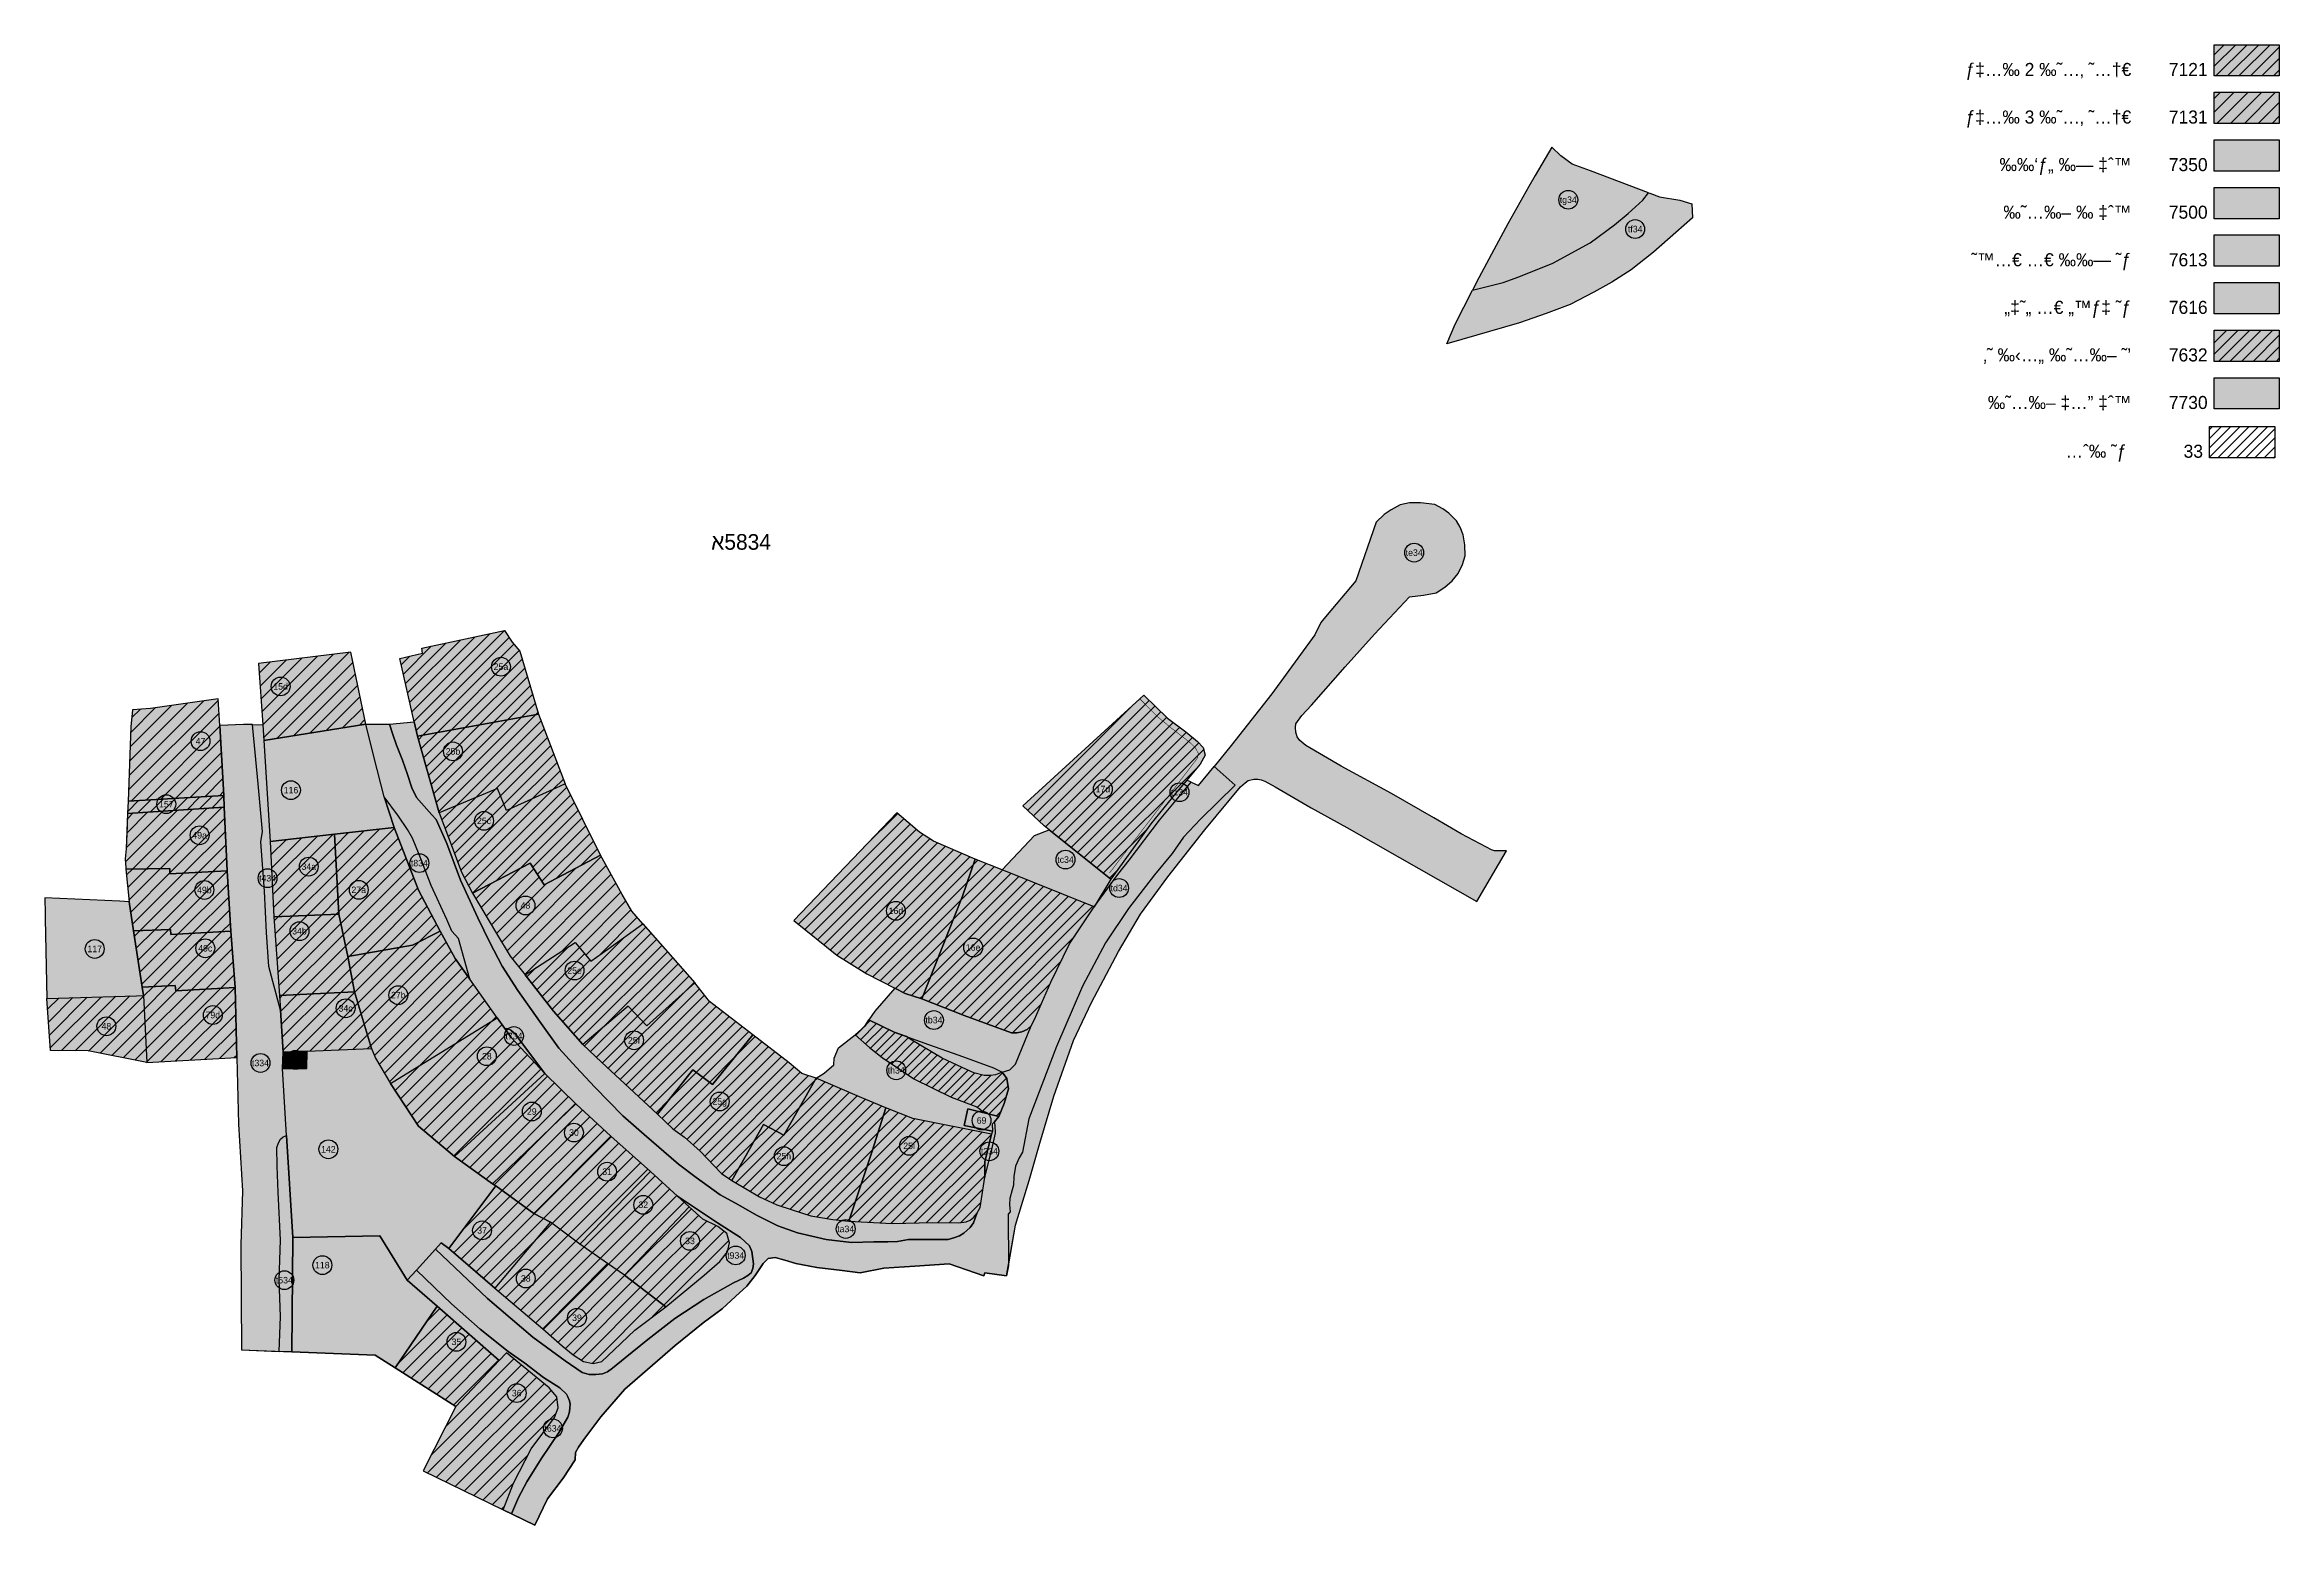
# Model space of a CAD drawing. Extents: x 219488 to 220345, y 626898 to 627466.
import ezdxf
from ezdxf.enums import TextEntityAlignment as Align

# ---------------------------------------------------------------- set-up
doc = ezdxf.new("R2010")
doc.units = 0
doc.header["$MEASUREMENT"] = 0
doc.layers.get('0').update_dxf_attribs({"linetype": 'CONTINUOUS'})
for name, color, linetype in [('1802', 7, 'CONTINUOUS'), ('1803', 7, 'CONTINUOUS'), ('1803A', 7, 'CONTINUOUS'), ('18COMPILE', 5, 'CONTINUOUS'), ('18COMPILEA', 255, 'CONTINUOUS'), ('18NOTE_24', 6, 'CONTINUOUS'), ('18NOTE_33', 7, 'CONTINUOUS'), ('YEUD33', 7, 'CONTINUOUS'), ('YEUD7121', 7, 'CONTINUOUS'), ('YEUD7131', 7, 'CONTINUOUS'), ('YEUD7350', 7, 'CONTINUOUS'), ('YEUD7500', 7, 'CONTINUOUS'), ('YEUD7613', 7, 'CONTINUOUS'), ('YEUD7616', 7, 'CONTINUOUS'), ('YEUD7632', 7, 'CONTINUOUS'), ('YEUD7730', 7, 'CONTINUOUS')]:
    doc.layers.add(name, color=color, linetype=linetype)
doc.styles.add('HEBTEXT', font='HEBTXT.shx')
doc.styles.add('TTARIAL', font='hebtxt_z.shx')
pattern_1 = [(45, (-99.214, -61.1254), (-2.209708691, 2.209708691), [])]

msp = doc.modelspace()

# ---------------------------------------------------------------- texts
at = {"layer": '18COMPILEA', "style": 'TTARIAL'}
msp.add_text('א5834', height=6, dxfattribs=at).set_placement((219755.3, 627271.95), align=Align.CENTER)

# ---------------------------------------------------------------- blocks, each defined once
blk = doc.blocks.new('LANDUSE')
blk = doc.blocks.new('1803')
blk.add_circle((0, 0), 3.61)

# ---------------------------------------------------------------- hatches: boundary and pattern name
at = {"layer": 'YEUD33'}
h = msp.add_hatch(dxfattribs=at)
h.set_pattern_fill('LINE', color=1, scale=20, angle=45, style=0)
h.set_pattern_definition([(45, (245.6708, 192.1863), (-1.767766953, 1.767766953), [])])
h.paths.add_polyline_path([(220343.52, 627319.23), (220343.52, 627307.23), (220318.52, 627307.23), (220318.52, 627319.23)])
h = msp.add_hatch(dxfattribs=at)
h.set_pattern_fill('LINE', color=1, scale=20, angle=45, style=0)
h.paths.add_polyline_path([(219818.71, 627085.18), (219814.08, 627086.84), (219804.34, 627091.56), (219802.75, 627089.22), (219799, 627085.84), (219804.56, 627080.99), (219809.46, 627077.2), (219821.59, 627069.01), (219835.93, 627061.99), (219845.72, 627058.26), (219847.14, 627057.22), (219848.57, 627055.91), (219854.19, 627054.56), (219856.24, 627059.46), (219857.88, 627065.18), (219857.26, 627069.06), (219855.42, 627071.52), (219852.91, 627070.53), (219850.95, 627070.29), (219848.51, 627070.29), (219844.6, 627071.24), (219840.12, 627073.35), (219832.46, 627076.91), (219820.11, 627084.19)])
at = {"layer": 'YEUD7121'}
for points in [[(220345.29, 627465.69), (220345.29, 627453.69), (220320.29, 627453.69), (220320.29, 627465.69)], [(219631.17, 627200.4), (219629.94, 627205.88), (219624.42, 627230.22), (219633.17, 627232.22), (219632.87, 627234.13), (219664.58, 627240.93), (219667.5, 627236.45), (219670.4, 627233.08), (219677.58, 627208.9)], [(219873.47, 627164.54), (219871.52, 627166.1), (219863.42, 627173.7), (219909.77, 627216.1), (219918.9, 627207.35), (219925.92, 627202.08), (219930.33, 627198.38), (219932.58, 627196.12), (219933.27, 627193.15), (219931.35, 627189.68), (219926.27, 627183.59), (219922.48, 627179.05), (219912.52, 627166.83), (219897.17, 627145.55)], [(219631.17, 627200.4), (219677.58, 627208.9), (219687.88, 627182.18), (219685.86, 627181.31), (219665.33, 627171.97), (219661.83, 627180.33), (219639.5, 627171.03)], [(219652.3, 627140.15), (219674.4, 627151.75), (219679.75, 627143.4), (219701.38, 627154.78), (219687.88, 627182.18), (219685.86, 627181.31), (219665.33, 627171.97), (219661.83, 627180.33), (219639.5, 627171.03), (219644.85, 627156.88), (219648.1, 627148.28)], [(219814.3, 627103.74), (219818.2, 627101.72), (219824.65, 627099.68), (219840.17, 627139.1), (219845.12, 627153.28), (219829.08, 627160.2), (219823.73, 627163.55), (219815.08, 627171.08), (219775.6, 627129.68), (219792.02, 627116.38), (219803.55, 627109.3)], [(219890.67, 627135), (219855.44, 627149.13), (219845.12, 627153.28), (219840.17, 627139.1), (219824.65, 627099.68), (219840.85, 627093.25), (219859.02, 627086.6), (219861.02, 627086.6), (219863.02, 627087.05), (219865.02, 627087.93), (219866.58, 627089.28), (219867.9, 627091.7), (219874.12, 627106.1), (219881.3, 627120.75)], [(219737.55, 627105.85), (219719.12, 627089.33), (219711.98, 627096.85), (219694.67, 627082.2), (219683.38, 627094.97), (219672.45, 627108.93), (219691.62, 627121.33), (219697.65, 627114.18), (219704.17, 627118.72), (219717.6, 627128.45)], [(219759.77, 627085.9), (219743.23, 627098.68), (219737.55, 627105.85), (219719.12, 627089.33), (219711.98, 627096.85), (219694.67, 627082.2), (219701.83, 627075.4), (219723.27, 627055.47), (219736.83, 627072.38), (219744.35, 627066.75)], [(219751.7, 627030.03), (219763.88, 627051.53), (219771.73, 627047.43), (219784.08, 627069.3), (219778.65, 627070.97), (219773.77, 627075.08), (219759.77, 627085.9), (219744.35, 627066.75), (219736.83, 627072.38), (219723.27, 627055.47), (219729.1, 627049.8), (219733.58, 627046.62), (219739.58, 627041.22), (219747.77, 627032.62)], [(219796.69, 627014.36), (219805.64, 627041.19), (219810.88, 627057.84), (219801.63, 627061.7), (219784.08, 627069.3), (219771.73, 627047.43), (219763.88, 627051.53), (219751.7, 627030.03), (219757.58, 627026.58), (219762.34, 627023.69), (219768.96, 627020.59), (219774.96, 627018.73), (219782, 627016.46), (219790.48, 627015.01)], [(219848.74, 627031.21), (219848.83, 627037.13), (219851.35, 627047.79), (219821.15, 627053.78), (219810.88, 627057.84), (219805.64, 627041.19), (219796.69, 627014.36), (219813.28, 627013.55), (219828.9, 627013.87), (219838.82, 627013.71), (219841.63, 627014.11), (219843.17, 627014.83), (219844.46, 627015.8), (219845.75, 627017.33), (219847.05, 627019.67)]]:
    msp.add_hatch(color=131, dxfattribs=at).paths.add_polyline_path(points)
h = msp.add_hatch(dxfattribs=at)
h.set_pattern_fill('LINE', color=250, scale=25, angle=45, style=0)
h.set_pattern_definition(pattern_1)
h.paths.add_polyline_path([(220345.29, 627465.69), (220345.29, 627453.69), (220320.29, 627453.69), (220320.29, 627465.69)])
h = msp.add_hatch(dxfattribs=at)
h.set_pattern_fill('LINE', color=250, scale=25, angle=45, style=0)
h.paths.add_polyline_path([(219631.17, 627200.4), (219629.94, 627205.88), (219624.42, 627230.22), (219633.17, 627232.22), (219632.87, 627234.13), (219664.58, 627240.93), (219667.5, 627236.45), (219670.4, 627233.08), (219677.58, 627208.9)])
h = msp.add_hatch(dxfattribs=at)
h.set_pattern_fill('LINE', color=250, scale=25, angle=45, style=0)
h.paths.add_polyline_path([(219873.47, 627164.54), (219871.52, 627166.1), (219863.42, 627173.7), (219909.77, 627216.1), (219918.9, 627207.35), (219925.92, 627202.08), (219930.33, 627198.38), (219932.58, 627196.12), (219933.27, 627193.15), (219931.35, 627189.68), (219926.27, 627183.59), (219922.48, 627179.05), (219912.52, 627166.83), (219897.17, 627145.55)])
h = msp.add_hatch(dxfattribs=at)
h.set_pattern_fill('LINE', color=250, scale=25, angle=45, style=0)
h.paths.add_polyline_path([(219631.17, 627200.4), (219677.58, 627208.9), (219687.88, 627182.18), (219685.86, 627181.31), (219665.33, 627171.97), (219661.83, 627180.33), (219639.5, 627171.03)])
h = msp.add_hatch(dxfattribs=at)
h.set_pattern_fill('LINE', color=250, scale=25, angle=45, style=0)
h.paths.add_polyline_path([(219652.3, 627140.15), (219674.4, 627151.75), (219679.75, 627143.4), (219701.38, 627154.78), (219687.88, 627182.18), (219685.86, 627181.31), (219665.33, 627171.97), (219661.83, 627180.33), (219639.5, 627171.03), (219644.85, 627156.88), (219648.1, 627148.28)])
h = msp.add_hatch(dxfattribs=at)
h.set_pattern_fill('LINE', color=250, scale=25, angle=45, style=0)
h.paths.add_polyline_path([(219814.3, 627103.74), (219818.2, 627101.72), (219824.65, 627099.68), (219840.17, 627139.1), (219845.12, 627153.28), (219829.08, 627160.2), (219823.73, 627163.55), (219815.08, 627171.08), (219775.6, 627129.68), (219792.02, 627116.38), (219803.55, 627109.3)])
h = msp.add_hatch(dxfattribs=at)
h.set_pattern_fill('LINE', color=250, scale=25, angle=45, style=0)
h.paths.add_polyline_path([(219890.67, 627135), (219855.44, 627149.13), (219845.12, 627153.28), (219840.17, 627139.1), (219824.65, 627099.68), (219840.85, 627093.25), (219859.02, 627086.6), (219861.02, 627086.6), (219863.02, 627087.05), (219865.02, 627087.93), (219866.58, 627089.28), (219867.9, 627091.7), (219874.12, 627106.1), (219881.3, 627120.75)])
h = msp.add_hatch(dxfattribs=at)
h.set_pattern_fill('LINE', color=250, scale=25, angle=45, style=0)
h.paths.add_polyline_path([(219737.55, 627105.85), (219719.12, 627089.33), (219711.98, 627096.85), (219694.67, 627082.2), (219683.38, 627094.97), (219672.45, 627108.93), (219691.62, 627121.33), (219697.65, 627114.18), (219704.17, 627118.72), (219717.6, 627128.45)])
h = msp.add_hatch(dxfattribs=at)
h.set_pattern_fill('LINE', color=250, scale=25, angle=45, style=0)
h.paths.add_polyline_path([(219759.77, 627085.9), (219743.23, 627098.68), (219737.55, 627105.85), (219719.12, 627089.33), (219711.98, 627096.85), (219694.67, 627082.2), (219701.83, 627075.4), (219723.27, 627055.47), (219736.83, 627072.38), (219744.35, 627066.75)])
h = msp.add_hatch(dxfattribs=at)
h.set_pattern_fill('LINE', color=250, scale=25, angle=45, style=0)
h.paths.add_polyline_path([(219751.7, 627030.03), (219763.88, 627051.53), (219771.73, 627047.43), (219784.08, 627069.3), (219778.65, 627070.97), (219773.77, 627075.08), (219759.77, 627085.9), (219744.35, 627066.75), (219736.83, 627072.38), (219723.27, 627055.47), (219729.1, 627049.8), (219733.58, 627046.62), (219739.58, 627041.22), (219747.77, 627032.62)])
h = msp.add_hatch(dxfattribs=at)
h.set_pattern_fill('LINE', color=250, scale=25, angle=45, style=0)
h.paths.add_polyline_path([(219796.69, 627014.36), (219805.64, 627041.19), (219810.88, 627057.84), (219801.63, 627061.7), (219784.08, 627069.3), (219771.73, 627047.43), (219763.88, 627051.53), (219751.7, 627030.03), (219757.58, 627026.58), (219762.34, 627023.69), (219768.96, 627020.59), (219774.96, 627018.73), (219782, 627016.46), (219790.48, 627015.01)])
h = msp.add_hatch(dxfattribs=at)
h.set_pattern_fill('LINE', color=250, scale=25, angle=45, style=0)
h.paths.add_polyline_path([(219848.74, 627031.21), (219848.83, 627037.13), (219851.35, 627047.79), (219821.15, 627053.78), (219810.88, 627057.84), (219805.64, 627041.19), (219796.69, 627014.36), (219813.28, 627013.55), (219828.9, 627013.87), (219838.82, 627013.71), (219841.63, 627014.11), (219843.17, 627014.83), (219844.46, 627015.8), (219845.75, 627017.33), (219847.05, 627019.67)])
at = {"layer": 'YEUD7131'}
for points in [[(220345.29, 627447.44), (220345.29, 627435.44), (220320.29, 627435.44), (220320.29, 627447.44)], [(219571.83, 627204.76), (219572.23, 627198.83), (219611.4, 627204.98), (219605.67, 627232.62), (219570.27, 627228.35)], [(219555.38, 627204.53), (219554.79, 627214.71), (219528.76, 627211.02), (219521.87, 627210.49), (219521.28, 627203.97), (219520.22, 627175.49), (219556.94, 627177.64)], [(219557.1, 627173.16), (219520.01, 627170.72), (219519.8, 627165.98), (219519.42, 627157.22), (219519.03, 627153.34), (219519.29, 627149.97), (219519.35, 627149.4), (219536.25, 627149.71), (219536.25, 627147.64), (219558.21, 627148.75)], [(219576.15, 627131.16), (219600.98, 627132.2), (219599.35, 627162.86), (219574.72, 627159.97)], [(219639.88, 627125.61), (219631.61, 627141.32), (219622.31, 627165.34), (219599.35, 627162.86), (219600.98, 627132.2), (219604.5, 627115.88), (219629.33, 627120.24)], [(219672.45, 627108.93), (219691.62, 627121.33), (219697.65, 627114.18), (219704.17, 627118.72), (219717.6, 627128.45), (219713.45, 627133.35), (219709.7, 627139.72), (219701.38, 627154.78), (219679.75, 627143.4), (219674.4, 627151.75), (219652.3, 627140.15), (219655.52, 627134.85), (219661.55, 627124.7), (219666.8, 627116.08)], [(219558.21, 627148.75), (219536.25, 627147.64), (219536.25, 627149.71), (219519.35, 627149.4), (219520.59, 627136.94), (219522.29, 627125.79), (219536.4, 627126.28), (219536.56, 627124.37), (219559.65, 627125.65)], [(219559.65, 627125.65), (219536.56, 627124.37), (219536.4, 627126.28), (219522.29, 627125.79), (219525.6, 627104.12), (219538.31, 627104.78), (219538.47, 627102.71), (219561.24, 627103.98)], [(219604.5, 627115.88), (219600.98, 627132.2), (219576.15, 627131.16), (219578.21, 627100.96), (219606.97, 627102.41)], [(219639.88, 627125.61), (219629.33, 627120.24), (219604.5, 627115.88), (219606.97, 627102.41), (219613.59, 627080.65), (219615.04, 627076.93), (219620.83, 627067.22), (219661.8, 627092.42), (219651.27, 627107.25), (219645.66, 627115.15)], [(219527.43, 627075.19), (219504.87, 627079.69), (219490.42, 627079.84), (219489, 627099.83), (219523.4, 627100.88), (219526.09, 627100.94)], [(219561.24, 627103.98), (219538.47, 627102.71), (219538.31, 627104.78), (219525.6, 627104.12), (219526.09, 627100.94), (219527.43, 627075.19), (219561.9, 627077.21)], [(219613.59, 627080.65), (219606.97, 627102.41), (219578.21, 627100.96), (219578.59, 627095.27), (219579.66, 627079.2), (219588.86, 627079.59)], [(219679.99, 627071.06), (219645.44, 627039.24), (219631.58, 627050.81), (219620.83, 627067.22), (219661.8, 627092.42), (219664.75, 627088.28), (219667.17, 627084.9)], [(219691.92, 627059.39), (219659.93, 627028.77), (219645.44, 627039.24), (219679.99, 627071.06)], [(219705.34, 627047.04), (219675.87, 627017.35), (219661.22, 627027.93), (219659.93, 627028.77), (219691.92, 627059.39)], [(219682.19, 627013.94), (219675.87, 627017.35), (219705.34, 627047.04), (219720.6, 627033.38), (219693.5, 627005.53)], [(219704.05, 626998.14), (219693.5, 627005.53), (219720.6, 627033.38), (219730.95, 627023.96), (219735.36, 627019.94), (219710.63, 626993.67)], [(219643.22, 627003.96), (219661.22, 627027.93), (219675.87, 627017.35), (219682.19, 627013.94), (219660.9, 626988.68)], [(219726.42, 626981.58), (219741.15, 626993.67), (219747.2, 626998.93), (219750.1, 627002.6), (219750.89, 627006.02), (219749.83, 627009.7), (219746.41, 627012.32), (219740.63, 627015.21), (219735.36, 627019.94), (219710.63, 626993.67)], [(219679.32, 626973.14), (219704.05, 626998.14), (219693.5, 627005.53), (219682.19, 627013.94), (219660.9, 626988.68)], [(219726.42, 626981.58), (219710.63, 626993.67), (219704.05, 626998.14), (219679.32, 626973.14), (219686.68, 626966.57), (219690.89, 626963.15), (219694.84, 626960.52), (219698.52, 626959.74), (219701.95, 626960.52), (219706.68, 626964.99), (219714.58, 626972.61)], [(219662.46, 626960.98), (219645.84, 626943.29), (219622.67, 626958.07), (219638.78, 626981.74)], [(219664.1, 626903.63), (219668, 626913.87), (219674.85, 626927.05), (219683.8, 626939.13), (219685.11, 626942.81), (219684.59, 626947.01), (219681.69, 626950.43), (219665.38, 626963.83), (219662.46, 626960.98), (219645.84, 626943.29), (219633.41, 626918.64)]]:
    msp.add_hatch(color=41, dxfattribs=at).paths.add_polyline_path(points)
h = msp.add_hatch(dxfattribs=at)
h.set_pattern_fill('LINE', color=21, scale=30, angle=45, style=0)
h.set_pattern_definition([(45, (-99.214, -61.1254), (-2.65165043, 2.65165043), [])])
h.paths.add_polyline_path([(220345.29, 627447.44), (220345.29, 627435.44), (220320.29, 627435.44), (220320.29, 627447.44)])
h = msp.add_hatch(dxfattribs=at)
h.set_pattern_fill('LINE', color=21, scale=30, angle=45, style=0)
h.paths.add_polyline_path([(219571.83, 627204.76), (219572.23, 627198.83), (219611.4, 627204.98), (219605.67, 627232.62), (219570.27, 627228.35)])
h = msp.add_hatch(dxfattribs=at)
h.set_pattern_fill('LINE', color=21, scale=30, angle=45, style=0)
h.paths.add_polyline_path([(219555.38, 627204.53), (219554.79, 627214.71), (219528.76, 627211.02), (219521.87, 627210.49), (219521.28, 627203.97), (219520.22, 627175.49), (219556.94, 627177.64)])
h = msp.add_hatch(dxfattribs=at)
h.set_pattern_fill('LINE', color=21, scale=30, angle=45, style=0)
h.paths.add_polyline_path([(219557.1, 627173.16), (219520.01, 627170.72), (219519.8, 627165.98), (219519.42, 627157.22), (219519.03, 627153.34), (219519.29, 627149.97), (219519.35, 627149.4), (219536.25, 627149.71), (219536.25, 627147.64), (219558.21, 627148.75)])
h = msp.add_hatch(dxfattribs=at)
h.set_pattern_fill('LINE', color=21, scale=30, angle=45, style=0)
h.paths.add_polyline_path([(219576.15, 627131.16), (219600.98, 627132.2), (219599.35, 627162.86), (219574.72, 627159.97)])
h = msp.add_hatch(dxfattribs=at)
h.set_pattern_fill('LINE', color=21, scale=30, angle=45, style=0)
h.paths.add_polyline_path([(219639.88, 627125.61), (219631.61, 627141.32), (219622.31, 627165.34), (219599.35, 627162.86), (219600.98, 627132.2), (219604.5, 627115.88), (219629.33, 627120.24)])
h = msp.add_hatch(dxfattribs=at)
h.set_pattern_fill('LINE', color=21, scale=30, angle=45, style=0)
h.paths.add_polyline_path([(219672.45, 627108.93), (219691.62, 627121.33), (219697.65, 627114.18), (219704.17, 627118.72), (219717.6, 627128.45), (219713.45, 627133.35), (219709.7, 627139.72), (219701.38, 627154.78), (219679.75, 627143.4), (219674.4, 627151.75), (219652.3, 627140.15), (219655.52, 627134.85), (219661.55, 627124.7), (219666.8, 627116.08)])
h = msp.add_hatch(dxfattribs=at)
h.set_pattern_fill('LINE', color=21, scale=30, angle=45, style=0)
h.paths.add_polyline_path([(219558.21, 627148.75), (219536.25, 627147.64), (219536.25, 627149.71), (219519.35, 627149.4), (219520.59, 627136.94), (219522.29, 627125.79), (219536.4, 627126.28), (219536.56, 627124.37), (219559.65, 627125.65)])
h = msp.add_hatch(dxfattribs=at)
h.set_pattern_fill('LINE', color=21, scale=30, angle=45, style=0)
h.paths.add_polyline_path([(219559.65, 627125.65), (219536.56, 627124.37), (219536.4, 627126.28), (219522.29, 627125.79), (219525.6, 627104.12), (219538.31, 627104.78), (219538.47, 627102.71), (219561.24, 627103.98)])
h = msp.add_hatch(dxfattribs=at)
h.set_pattern_fill('LINE', color=21, scale=30, angle=45, style=0)
h.paths.add_polyline_path([(219604.5, 627115.88), (219600.98, 627132.2), (219576.15, 627131.16), (219578.21, 627100.96), (219606.97, 627102.41)])
h = msp.add_hatch(dxfattribs=at)
h.set_pattern_fill('LINE', color=21, scale=30, angle=45, style=0)
h.paths.add_polyline_path([(219639.88, 627125.61), (219629.33, 627120.24), (219604.5, 627115.88), (219606.97, 627102.41), (219613.59, 627080.65), (219615.04, 627076.93), (219620.83, 627067.22), (219661.8, 627092.42), (219651.27, 627107.25), (219645.66, 627115.15)])
h = msp.add_hatch(dxfattribs=at)
h.set_pattern_fill('LINE', color=21, scale=30, angle=45, style=0)
h.paths.add_polyline_path([(219527.43, 627075.19), (219504.87, 627079.69), (219490.42, 627079.84), (219489, 627099.83), (219523.4, 627100.88), (219526.09, 627100.94)])
h = msp.add_hatch(dxfattribs=at)
h.set_pattern_fill('LINE', color=21, scale=30, angle=45, style=0)
h.paths.add_polyline_path([(219561.24, 627103.98), (219538.47, 627102.71), (219538.31, 627104.78), (219525.6, 627104.12), (219526.09, 627100.94), (219527.43, 627075.19), (219561.9, 627077.21)])
h = msp.add_hatch(dxfattribs=at)
h.set_pattern_fill('LINE', color=21, scale=30, angle=45, style=0)
h.paths.add_polyline_path([(219613.59, 627080.65), (219606.97, 627102.41), (219578.21, 627100.96), (219578.59, 627095.27), (219579.66, 627079.2), (219588.86, 627079.59)])
h = msp.add_hatch(dxfattribs=at)
h.set_pattern_fill('LINE', color=21, scale=30, angle=45, style=0)
h.paths.add_polyline_path([(219679.99, 627071.06), (219645.44, 627039.24), (219631.58, 627050.81), (219620.83, 627067.22), (219661.8, 627092.42), (219664.75, 627088.28), (219667.17, 627084.9)])
h = msp.add_hatch(dxfattribs=at)
h.set_pattern_fill('LINE', color=21, scale=30, angle=45, style=0)
h.paths.add_polyline_path([(219691.92, 627059.39), (219659.93, 627028.77), (219645.44, 627039.24), (219679.99, 627071.06)])
h = msp.add_hatch(dxfattribs=at)
h.set_pattern_fill('LINE', color=21, scale=30, angle=45, style=0)
h.paths.add_polyline_path([(219705.34, 627047.04), (219675.87, 627017.35), (219661.22, 627027.93), (219659.93, 627028.77), (219691.92, 627059.39)])
h = msp.add_hatch(dxfattribs=at)
h.set_pattern_fill('LINE', color=21, scale=30, angle=45, style=0)
h.paths.add_polyline_path([(219682.19, 627013.94), (219675.87, 627017.35), (219705.34, 627047.04), (219720.6, 627033.38), (219693.5, 627005.53)])
h = msp.add_hatch(dxfattribs=at)
h.set_pattern_fill('LINE', color=21, scale=30, angle=45, style=0)
h.paths.add_polyline_path([(219704.05, 626998.14), (219693.5, 627005.53), (219720.6, 627033.38), (219730.95, 627023.96), (219735.36, 627019.94), (219710.63, 626993.67)])
h = msp.add_hatch(dxfattribs=at)
h.set_pattern_fill('LINE', color=21, scale=30, angle=45, style=0)
h.paths.add_polyline_path([(219643.22, 627003.96), (219661.22, 627027.93), (219675.87, 627017.35), (219682.19, 627013.94), (219660.9, 626988.68)])
h = msp.add_hatch(dxfattribs=at)
h.set_pattern_fill('LINE', color=21, scale=30, angle=45, style=0)
h.paths.add_polyline_path([(219726.42, 626981.58), (219741.15, 626993.67), (219747.2, 626998.93), (219750.1, 627002.6), (219750.89, 627006.02), (219749.83, 627009.7), (219746.41, 627012.32), (219740.63, 627015.21), (219735.36, 627019.94), (219710.63, 626993.67)])
h = msp.add_hatch(dxfattribs=at)
h.set_pattern_fill('LINE', color=21, scale=30, angle=45, style=0)
h.paths.add_polyline_path([(219679.32, 626973.14), (219704.05, 626998.14), (219693.5, 627005.53), (219682.19, 627013.94), (219660.9, 626988.68)])
h = msp.add_hatch(dxfattribs=at)
h.set_pattern_fill('LINE', color=21, scale=30, angle=45, style=0)
h.paths.add_polyline_path([(219726.42, 626981.58), (219710.63, 626993.67), (219704.05, 626998.14), (219679.32, 626973.14), (219686.68, 626966.57), (219690.89, 626963.15), (219694.84, 626960.52), (219698.52, 626959.74), (219701.95, 626960.52), (219706.68, 626964.99), (219714.58, 626972.61)])
h = msp.add_hatch(dxfattribs=at)
h.set_pattern_fill('LINE', color=21, scale=30, angle=45, style=0)
h.paths.add_polyline_path([(219662.46, 626960.98), (219645.84, 626943.29), (219622.67, 626958.07), (219638.78, 626981.74)])
h = msp.add_hatch(dxfattribs=at)
h.set_pattern_fill('LINE', color=21, scale=30, angle=45, style=0)
h.paths.add_polyline_path([(219664.1, 626903.63), (219668, 626913.87), (219674.85, 626927.05), (219683.8, 626939.13), (219685.11, 626942.81), (219684.59, 626947.01), (219681.69, 626950.43), (219665.38, 626963.83), (219662.46, 626960.98), (219645.84, 626943.29), (219633.41, 626918.64)])
at = {"layer": 'YEUD7350'}
for points in [[(220345.29, 627429.19), (220345.29, 627417.19), (220320.29, 627417.19), (220320.29, 627429.19)], [(219579.45, 627072.94), (219588.76, 627072.94), (219588.86, 627079.59), (219579.66, 627079.2)], [(219852.44, 627052.47), (219851.67, 627051.55), (219851.76, 627048.91), (219840.89, 627051.08), (219842.32, 627057.42), (219854.19, 627054.56)]]:
    msp.add_hatch(color=181, dxfattribs=at).paths.add_polyline_path(points)
at = {"layer": 'YEUD7500'}
for points in [[(220345.29, 627410.94), (220345.29, 627398.94), (220320.29, 627398.94), (220320.29, 627410.94)], [(219618.38, 627177.17), (219614.45, 627192.66), (219611.4, 627204.98), (219572.23, 627198.83), (219574.72, 627159.97), (219599.35, 627162.86), (219622.31, 627165.34)], [(219522.29, 627125.79), (219520.59, 627136.94), (219517.04, 627137.12), (219488.21, 627138.46), (219488.33, 627132.33), (219488.37, 627130.39), (219489, 627099.83), (219523.4, 627100.88), (219526.09, 627100.94), (219525.6, 627104.12)], [(219638.78, 626981.74), (219622.67, 626958.07), (219614.9, 626963.03), (219582.96, 626964.26), (219583.39, 627008.17), (219616.7, 627008.79), (219627.29, 626991.77)]]:
    msp.add_hatch(color=23, dxfattribs=at).paths.add_polyline_path(points)
at = {"layer": 'YEUD7613'}
for points in [[(220345.29, 627392.69), (220345.29, 627380.69), (220320.29, 627380.69), (220320.29, 627392.69)], [(219579.66, 627079.2), (219578.59, 627095.27), (219574.16, 627112.12), (219573.22, 627125.07), (219572.47, 627141.02), (219571.16, 627159.95), (219571.81, 627163.91), (219570.03, 627182.15), (219568.06, 627203.53), (219567.96, 627204.87), (219564.48, 627204.96), (219555.38, 627204.53), (219556.94, 627177.64), (219557.1, 627173.16), (219558.21, 627148.75), (219559.65, 627125.65), (219561.24, 627103.98), (219561.9, 627077.21), (219562.53, 627051.62), (219564.08, 627026.04), (219563.41, 627005.29), (219563.71, 626965.01), (219578.18, 626964.45), (219578.7, 626977.85), (219578.11, 626991.86), (219578.67, 627007.06), (219577.78, 627025.51), (219577.36, 627035.44), (219577.3, 627042.68), (219577.86, 627044.45), (219578.67, 627045.81), (219579.71, 627046.78), (219581.01, 627047.25), (219579.45, 627072.94)], [(219691.92, 627059.39), (219679.99, 627071.06), (219670.35, 627083.92), (219669.09, 627085.83), (219667.05, 627087.69), (219665.84, 627088.15), (219664.75, 627088.28), (219661.8, 627092.42), (219651.27, 627107.25), (219646.96, 627122.82), (219644.32, 627125.65), (219642.43, 627130.17), (219636.39, 627143.2), (219631.86, 627155.07), (219629.22, 627161.29), (219627.33, 627164.68), (219623.93, 627169.77), (219618.38, 627177.17), (219614.45, 627192.66), (219611.4, 627204.98), (219620.51, 627205.09), (219621.74, 627201.13), (219623.19, 627197.03), (219625.44, 627191.23), (219627.21, 627186.14), (219629.07, 627180.6), (219630.84, 627176.95), (219632.69, 627174.7), (219636.63, 627170.28), (219638.33, 627168.5), (219642.43, 627159.24), (219647.74, 627145.24), (219654.35, 627130.69), (219658.99, 627121.29), (219663.64, 627112.22), (219669.62, 627102.92), (219678.03, 627091.09), (219685.44, 627080.79), (219692.08, 627073.48), (219699.16, 627065.75), (219709.89, 627054.79), (219718.18, 627047.62), (219731.28, 627036.26), (219738.05, 627031.16), (219747.25, 627024.5), (219753.14, 627021.24), (219761.42, 627016.55), (219769.4, 627012.56), (219776.96, 627009.93), (219787.94, 627007.29), (219797.62, 627006.23), (219806.16, 627006.52), (219811.53, 627006.42), (219815.36, 627006.62), (219819.58, 627007.38), (219825.14, 627007.38), (219830.26, 627007.37), (219834.67, 627007.37), (219837.35, 627008.14), (219839.08, 627008.71), (219840.73, 627009.8), (219843.22, 627011.9), (219844.47, 627013.72), (219845.75, 627017.33), (219847.05, 627019.67), (219848.74, 627031.21), (219851.44, 627041.82), (219852.93, 627048.14), (219852.75, 627051.24), (219852.44, 627052.47), (219854.19, 627054.56), (219856.24, 627059.46), (219857.88, 627065.18), (219857.26, 627069.06), (219855.42, 627071.52), (219858.34, 627072.4), (219860.57, 627074.63), (219866.58, 627089.28), (219867.9, 627091.7), (219874.12, 627106.1), (219881.3, 627120.75), (219890.67, 627135), (219899.81, 627147.31), (219904.19, 627152.83), (219915.82, 627168.17), (219927.91, 627182.83), (219930.81, 627181.47), (219936.79, 627188.83), (219944.83, 627181.65), (219931.54, 627168.6), (219925.02, 627161.69), (219920.63, 627155.44), (219913.84, 627147.2), (219903.96, 627134.37), (219895.04, 627121.16), (219886.25, 627104.51), (219876.25, 627081.33), (219865.72, 627053.61), (219863.19, 627040.9), (219861.98, 627038.72), (219860.57, 627035.53), (219859.92, 627031.5), (219859.82, 627028.22), (219859.26, 627026.35), (219858.42, 627023.07), (219858.32, 627020.73), (219858.46, 627017.97), (219857.73, 627017.12), (219857.81, 626997.3), (219857.13, 626993.37), (219848.78, 626994.61), (219848.43, 626993.37), (219835.11, 626997.98), (219821.97, 626997.1), (219810.07, 626996.39), (219801.01, 626994.61), (219794.09, 626995.5), (219784.32, 626996.56), (219776.33, 626998.16), (219772.06, 626999.4), (219768.33, 627000.47), (219765.67, 627000.11), (219763.72, 626998.16), (219760.65, 626993.53), (219757.46, 626989.45), (219753.2, 626985.55), (219748.05, 626980.76), (219740.74, 626975.42), (219730.07, 626966.68), (219710.7, 626949.98), (219701.45, 626939.31), (219695.05, 626930.62), (219692.91, 626927.73), (219691.85, 626925.61), (219691.67, 626922.77), (219687.05, 626915.85), (219681, 626907.82), (219676.21, 626897.71), (219667.21, 626902.11), (219669.93, 626908.43), (219673.13, 626914.37), (219678.62, 626923.27), (219685.56, 626933.48), (219688.89, 626939.2), (219689.5, 626941.25), (219689.68, 626942.97), (219689.73, 626944.19), (219689.45, 626945.41), (219688.84, 626946.96), (219688.29, 626947.96), (219685.73, 626950.4), (219679.56, 626954.43), (219672.34, 626959.95), (219665.92, 626964.4), (219655.24, 626972.96), (219644.19, 626982.64), (219630.83, 626995.65), (219638.14, 627003.65), (219658.03, 626984.72), (219675.43, 626969.88), (219687.77, 626960.87), (219694.39, 626956.33), (219697.01, 626955.56), (219699.62, 626955.56), (219702.09, 626955.87), (219704.09, 626956.64), (219706.01, 626957.94), (219710.79, 626962.02), (219719.49, 626969.01), (219729.89, 626977.03), (219741.07, 626984.36), (219752.41, 626990.69), (219756.26, 626992.54), (219757.87, 626993.54), (219759.11, 626994.61), (219759.8, 626996.23), (219760.03, 626998), (219759.42, 627002.71), (219758.5, 627004.94), (219755.03, 627008.16), (219746.2, 627013.69), (219730.95, 627023.96), (219720.6, 627033.38), (219705.34, 627047.04)]]:
    msp.add_hatch(color=40, dxfattribs=at).paths.add_polyline_path(points)
at = {"layer": 'YEUD7616'}
for points in [[(220035.88, 627371.51), (220047.59, 627374.43), (220053.67, 627376.59), (220066.64, 627381.85), (220080.97, 627389.68), (220090.32, 627396.61), (220095.59, 627400.93), (220101.13, 627406.06), (220103.39, 627408.9), (220103.91, 627408.71), (220107.57, 627407.34), (220115.37, 627406.09), (220119.92, 627404.68), (220120.21, 627399.31), (220113.86, 627393.64), (220105.2, 627386.07), (220096.68, 627379.32), (220089.25, 627374.6), (220082.35, 627370.82), (220073.28, 627366.08), (220064.08, 627362.57), (220053.81, 627358.93), (220026.03, 627350.92), (220029.23, 627358.47)], [(220345.29, 627374.44), (220345.29, 627362.44), (220320.29, 627362.44), (220320.29, 627374.44)], [(219936.79, 627188.83), (219944.83, 627181.65), (219931.54, 627168.6), (219925.02, 627161.69), (219920.63, 627155.44), (219913.84, 627147.2), (219903.96, 627134.37), (219895.04, 627121.16), (219886.25, 627104.51), (219876.25, 627081.33), (219865.72, 627053.61), (219863.19, 627040.9), (219861.98, 627038.72), (219860.57, 627035.53), (219859.92, 627031.5), (219859.82, 627028.22), (219859.26, 627026.35), (219858.42, 627023.07), (219858.32, 627020.73), (219858.46, 627017.97), (219857.73, 627017.12), (219857.81, 626997.3), (219860.51, 627012.91), (219862.83, 627020.41), (219865.85, 627029.98), (219869.93, 627044.35), (219875.27, 627062.32), (219882.76, 627083.67), (219889.7, 627098.26), (219900.02, 627117.82), (219908.55, 627132.2), (219919.03, 627146.53), (219933.15, 627164.45), (219946.86, 627180.94), (219948.61, 627182.59), (219949.74, 627183.46), (219951.93, 627183.9), (219953.5, 627183.99), (219954.81, 627183.72), (219956.22, 627183.19), (219960.15, 627181.01), (219973.94, 627172.99), (219987.59, 627165.37), (220007.84, 627153.95), (220037.51, 627137.04), (220048.87, 627156.43), (220044.24, 627156.43), (220043.19, 627156.87), (220041.2, 627157.84), (220031.54, 627162.92), (220021, 627169.06), (220004.8, 627178.42), (219985.46, 627188.98), (219971.93, 627196.87), (219969.65, 627198.8), (219968.59, 627200.2), (219968.07, 627201.96), (219967.89, 627203.71), (219968.07, 627205.16), (219970.35, 627208.31), (219974.04, 627212.35), (219987.04, 627227.08), (219998.29, 627239.6), (220011.66, 627253.86), (220017.1, 627254.57), (220021.85, 627255.44), (220025.18, 627257.55), (220027.99, 627260), (220030.28, 627262.81), (220032.04, 627266.32), (220033.01, 627269.59), (220032.87, 627273.86), (220032.32, 627277.72), (220031.07, 627280.62), (220029.69, 627283.1), (220026.79, 627286), (220024.44, 627287.65), (220021.4, 627289.31), (220015.88, 627290), (220011.73, 627290), (220008.14, 627289.17), (220004.69, 627287.24), (220001.93, 627285.45), (219998.94, 627282.55), (219991.06, 627259.97), (219979.51, 627246.21), (219977.73, 627244.09), (219975.37, 627239.34), (219958.84, 627216.72), (219943.29, 627196.84)], [(219567.96, 627204.87), (219571.83, 627204.76), (219572.23, 627198.83), (219574.72, 627159.97), (219576.15, 627131.16), (219578.21, 627100.96), (219578.59, 627095.27), (219574.16, 627112.12), (219573.22, 627125.07), (219572.47, 627141.02), (219571.16, 627159.95), (219571.81, 627163.91), (219570.03, 627182.15), (219568.06, 627203.53)], [(219639.5, 627171.03), (219644.85, 627156.88), (219648.1, 627148.28), (219652.3, 627140.15), (219655.52, 627134.85), (219661.55, 627124.7), (219666.8, 627116.08), (219672.45, 627108.93), (219683.38, 627094.97), (219694.67, 627082.2), (219701.83, 627075.4), (219723.27, 627055.47), (219729.1, 627049.8), (219733.58, 627046.62), (219739.58, 627041.22), (219747.77, 627032.62), (219751.7, 627030.03), (219757.58, 627026.58), (219762.34, 627023.69), (219768.96, 627020.59), (219774.96, 627018.73), (219782, 627016.46), (219790.48, 627015.01), (219796.69, 627014.36), (219813.28, 627013.55), (219828.9, 627013.87), (219838.82, 627013.71), (219841.63, 627014.11), (219843.17, 627014.83), (219844.46, 627015.8), (219845.75, 627017.33), (219844.47, 627013.72), (219843.22, 627011.9), (219840.73, 627009.8), (219839.08, 627008.71), (219837.35, 627008.14), (219834.67, 627007.37), (219830.26, 627007.37), (219825.14, 627007.38), (219819.58, 627007.38), (219815.36, 627006.62), (219811.53, 627006.42), (219806.16, 627006.52), (219797.62, 627006.23), (219787.94, 627007.29), (219776.96, 627009.93), (219769.4, 627012.56), (219761.42, 627016.55), (219753.14, 627021.24), (219747.25, 627024.5), (219738.05, 627031.16), (219731.28, 627036.26), (219718.18, 627047.62), (219709.89, 627054.79), (219699.16, 627065.75), (219692.08, 627073.48), (219685.44, 627080.79), (219678.03, 627091.09), (219669.62, 627102.92), (219663.64, 627112.22), (219658.99, 627121.29), (219654.35, 627130.69), (219647.74, 627145.24), (219642.43, 627159.24), (219638.33, 627168.5), (219636.63, 627170.28), (219632.69, 627174.7), (219630.84, 627176.95), (219629.07, 627180.6), (219627.21, 627186.14), (219625.44, 627191.23), (219623.19, 627197.03), (219621.74, 627201.13), (219620.51, 627205.09), (219629.94, 627205.88), (219631.17, 627200.4)], [(219890.67, 627135), (219899.81, 627147.31), (219904.19, 627152.83), (219915.82, 627168.17), (219927.91, 627182.83), (219926.27, 627183.59), (219922.48, 627179.05), (219912.52, 627166.83), (219897.17, 627145.55)], [(219651.27, 627107.25), (219646.96, 627122.82), (219644.32, 627125.65), (219642.43, 627130.17), (219636.39, 627143.2), (219631.86, 627155.07), (219629.22, 627161.29), (219627.33, 627164.68), (219623.93, 627169.77), (219618.38, 627177.17), (219622.31, 627165.34), (219631.61, 627141.32), (219639.88, 627125.61), (219645.66, 627115.15)], [(219814.3, 627103.74), (219806.65, 627094.97), (219804.34, 627091.56), (219814.08, 627086.84), (219827.18, 627082.14), (219838.84, 627078.06), (219852.15, 627073.15), (219855.42, 627071.52), (219858.34, 627072.4), (219860.57, 627074.63), (219866.58, 627089.28), (219865.02, 627087.93), (219863.02, 627087.05), (219861.02, 627086.6), (219859.02, 627086.6), (219840.85, 627093.25), (219824.65, 627099.68), (219818.2, 627101.72)], [(219664.75, 627088.28), (219665.84, 627088.15), (219667.05, 627087.69), (219669.09, 627085.83), (219670.35, 627083.92), (219679.99, 627071.06), (219667.17, 627084.9)], [(219852.44, 627052.47), (219851.67, 627051.55), (219851.76, 627048.91), (219851.35, 627047.79), (219848.83, 627037.13), (219848.74, 627031.21), (219851.44, 627041.82), (219852.93, 627048.14), (219852.75, 627051.24)], [(219582.96, 626964.26), (219578.18, 626964.45), (219578.7, 626977.85), (219578.11, 626991.86), (219578.67, 627007.06), (219577.78, 627025.51), (219577.36, 627035.44), (219577.3, 627042.68), (219577.86, 627044.45), (219578.67, 627045.81), (219579.71, 627046.78), (219581.01, 627047.25), (219583.39, 627008.17)], [(219735.36, 627019.94), (219730.95, 627023.96), (219746.2, 627013.69), (219755.03, 627008.16), (219758.5, 627004.94), (219759.42, 627002.71), (219760.03, 626998), (219759.8, 626996.23), (219759.11, 626994.61), (219757.87, 626993.54), (219756.26, 626992.54), (219752.41, 626990.69), (219741.07, 626984.36), (219729.89, 626977.03), (219719.49, 626969.01), (219710.79, 626962.02), (219706.01, 626957.94), (219704.09, 626956.64), (219702.09, 626955.87), (219699.62, 626955.56), (219697.01, 626955.56), (219694.39, 626956.33), (219687.77, 626960.87), (219675.43, 626969.88), (219658.03, 626984.72), (219638.14, 627003.65), (219640.32, 627006.03), (219643.22, 627003.96), (219660.9, 626988.68), (219679.32, 626973.14), (219686.68, 626966.57), (219690.89, 626963.15), (219694.84, 626960.52), (219698.52, 626959.74), (219701.95, 626960.52), (219706.68, 626964.99), (219714.58, 626972.61), (219726.42, 626981.58), (219741.15, 626993.67), (219747.2, 626998.93), (219750.1, 627002.6), (219750.89, 627006.02), (219749.83, 627009.7), (219746.41, 627012.32), (219740.63, 627015.21)], [(219638.78, 626981.74), (219627.29, 626991.77), (219630.83, 626995.65), (219644.19, 626982.64), (219655.24, 626972.96), (219665.92, 626964.4), (219672.34, 626959.95), (219679.56, 626954.43), (219685.73, 626950.4), (219688.29, 626947.96), (219688.84, 626946.96), (219689.45, 626945.41), (219689.73, 626944.19), (219689.68, 626942.97), (219689.5, 626941.25), (219688.89, 626939.2), (219685.56, 626933.48), (219678.62, 626923.27), (219673.13, 626914.37), (219669.93, 626908.43), (219667.21, 626902.11), (219664.1, 626903.63), (219668, 626913.87), (219674.85, 626927.05), (219683.8, 626939.13), (219685.11, 626942.81), (219684.59, 626947.01), (219681.69, 626950.43), (219665.38, 626963.83), (219662.46, 626960.98)]]:
    msp.add_hatch(color=1, dxfattribs=at).paths.add_polyline_path(points)
at = {"layer": 'YEUD7632'}
for points in [[(220345.29, 627356.19), (220345.29, 627344.19), (220320.29, 627344.19), (220320.29, 627356.19)], [(219556.94, 627177.64), (219520.22, 627175.49), (219520.01, 627170.72), (219557.1, 627173.16)]]:
    msp.add_hatch(color=71, dxfattribs=at).paths.add_polyline_path(points)
h = msp.add_hatch(dxfattribs=at)
h.set_pattern_fill('LINE', color=114, scale=25, angle=45, style=0)
h.set_pattern_definition(pattern_1)
h.paths.add_polyline_path([(220345.29, 627356.19), (220345.29, 627344.19), (220320.29, 627344.19), (220320.29, 627356.19)])
h = msp.add_hatch(dxfattribs=at)
h.set_pattern_fill('LINE', color=114, scale=25, angle=45, style=0)
h.paths.add_polyline_path([(219556.94, 627177.64), (219520.22, 627175.49), (219520.01, 627170.72), (219557.1, 627173.16)])
at = {"layer": 'YEUD7730'}
for points in [[(220035.88, 627371.51), (220047.59, 627374.43), (220053.67, 627376.59), (220066.64, 627381.85), (220080.97, 627389.68), (220090.32, 627396.61), (220095.59, 627400.93), (220101.13, 627406.06), (220103.39, 627408.9), (220081.05, 627417.24), (220074.04, 627419.84), (220069.7, 627423.09), (220066.28, 627426.34), (220059.89, 627415.47), (220057.39, 627411.34), (220049.34, 627396.96), (220043.16, 627385.28), (220038.28, 627376.22)], [(220345.29, 627337.94), (220345.29, 627325.94), (220320.29, 627325.94), (220320.29, 627337.94)], [(219873.47, 627164.54), (219897.17, 627145.55), (219890.67, 627135), (219855.44, 627149.13), (219867.89, 627162.34)], [(219855.42, 627071.52), (219857.26, 627069.06), (219857.88, 627065.18), (219856.24, 627059.46), (219854.19, 627054.56), (219842.32, 627057.42), (219840.89, 627051.08), (219851.76, 627048.91), (219851.35, 627047.79), (219821.15, 627053.78), (219810.88, 627057.84), (219801.63, 627061.7), (219784.08, 627069.3), (219787.21, 627071.22), (219790.82, 627074.34), (219791, 627076.97), (219792.62, 627080.84), (219799, 627085.84), (219802.75, 627089.22), (219804.34, 627091.56), (219814.08, 627086.84), (219827.18, 627082.14), (219838.84, 627078.06), (219852.15, 627073.15)], [(219581.01, 627047.25), (219579.45, 627072.94), (219588.76, 627072.94), (219588.86, 627079.59), (219613.59, 627080.65), (219615.04, 627076.93), (219620.83, 627067.22), (219631.58, 627050.81), (219645.44, 627039.24), (219659.93, 627028.77), (219661.22, 627027.93), (219643.22, 627003.96), (219640.32, 627006.03), (219638.14, 627003.65), (219630.83, 626995.65), (219627.29, 626991.77), (219616.7, 627008.79), (219583.39, 627008.17)]]:
    msp.add_hatch(color=3, dxfattribs=at).paths.add_polyline_path(points)

# ---------------------------------------------------------------- linework, layer by layer
at = {"layer": '1802'}
for points in [[(220035.88, 627371.51), (220047.59, 627374.43), (220053.67, 627376.59), (220066.64, 627381.85), (220080.97, 627389.68), (220090.32, 627396.61), (220095.59, 627400.93), (220101.13, 627406.06), (220103.39, 627408.9), (220081.05, 627417.24), (220074.04, 627419.84), (220069.7, 627423.09), (220066.28, 627426.34), (220059.89, 627415.47), (220057.39, 627411.34), (220049.34, 627396.96), (220043.16, 627385.28), (220038.28, 627376.22)], [(220035.88, 627371.51), (220047.59, 627374.43), (220053.67, 627376.59), (220066.64, 627381.85), (220080.97, 627389.68), (220090.32, 627396.61), (220095.59, 627400.93), (220101.13, 627406.06), (220103.39, 627408.9), (220103.91, 627408.71), (220107.57, 627407.34), (220115.37, 627406.09), (220119.92, 627404.68), (220120.21, 627399.31), (220113.86, 627393.64), (220105.2, 627386.07), (220096.68, 627379.32), (220089.25, 627374.6), (220082.35, 627370.82), (220073.28, 627366.08), (220064.08, 627362.57), (220053.81, 627358.93), (220026.03, 627350.92), (220029.23, 627358.47)], [(219936.79, 627188.83), (219944.83, 627181.65), (219931.54, 627168.6), (219925.02, 627161.69), (219920.63, 627155.44), (219913.84, 627147.2), (219903.96, 627134.37), (219895.04, 627121.16), (219886.25, 627104.51), (219876.25, 627081.33), (219865.72, 627053.61), (219863.19, 627040.9), (219861.98, 627038.72), (219860.57, 627035.53), (219859.92, 627031.5), (219859.82, 627028.22), (219859.26, 627026.35), (219858.42, 627023.07), (219858.32, 627020.73), (219858.46, 627017.97), (219857.73, 627017.12), (219857.81, 626997.3), (219860.51, 627012.91), (219862.83, 627020.41), (219865.85, 627029.98), (219869.93, 627044.35), (219875.27, 627062.32), (219882.76, 627083.67), (219889.7, 627098.26), (219900.02, 627117.82), (219908.55, 627132.2), (219919.03, 627146.53), (219933.15, 627164.45), (219946.86, 627180.94), (219948.61, 627182.59), (219949.74, 627183.46), (219951.93, 627183.9), (219953.5, 627183.99), (219954.81, 627183.72), (219956.22, 627183.19), (219960.15, 627181.01), (219973.94, 627172.99), (219987.59, 627165.37), (220007.84, 627153.95), (220037.51, 627137.04), (220048.87, 627156.43), (220044.24, 627156.43), (220043.19, 627156.87), (220041.2, 627157.84), (220031.54, 627162.92), (220021, 627169.06), (220004.8, 627178.42), (219985.46, 627188.98), (219971.93, 627196.87), (219969.65, 627198.8), (219968.59, 627200.2), (219968.07, 627201.96), (219967.89, 627203.71), (219968.07, 627205.16), (219970.35, 627208.31), (219974.04, 627212.35), (219987.04, 627227.08), (219998.29, 627239.6), (220011.66, 627253.86), (220017.1, 627254.57), (220021.85, 627255.44), (220025.18, 627257.55), (220027.99, 627260), (220030.28, 627262.81), (220032.04, 627266.32), (220033.01, 627269.59), (220032.87, 627273.86), (220032.32, 627277.72), (220031.07, 627280.62), (220029.69, 627283.1), (220026.79, 627286), (220024.44, 627287.65), (220021.4, 627289.31), (220015.88, 627290), (220011.73, 627290), (220008.14, 627289.17), (220004.69, 627287.24), (220001.93, 627285.45), (219998.94, 627282.55), (219991.06, 627259.97), (219979.51, 627246.21), (219977.73, 627244.09), (219975.37, 627239.34), (219958.84, 627216.72), (219943.29, 627196.84)], [(219631.17, 627200.4), (219629.94, 627205.88), (219624.42, 627230.22), (219633.17, 627232.22), (219632.87, 627234.13), (219664.58, 627240.93), (219667.5, 627236.45), (219670.4, 627233.08), (219677.58, 627208.9)], [(219571.83, 627204.76), (219572.23, 627198.83), (219611.4, 627204.98), (219605.67, 627232.62), (219570.27, 627228.35)], [(219555.38, 627204.53), (219554.79, 627214.71), (219528.76, 627211.02), (219521.87, 627210.49), (219521.28, 627203.97), (219520.22, 627175.49), (219556.94, 627177.64)], [(219873.47, 627164.54), (219871.52, 627166.1), (219863.42, 627173.7), (219909.77, 627216.1), (219918.9, 627207.35), (219925.92, 627202.08), (219930.33, 627198.38), (219932.58, 627196.12), (219933.27, 627193.15), (219931.35, 627189.68), (219926.27, 627183.59), (219922.48, 627179.05), (219912.52, 627166.83), (219897.17, 627145.55)], [(219579.66, 627079.2), (219578.59, 627095.27), (219574.16, 627112.12), (219573.22, 627125.07), (219572.47, 627141.02), (219571.16, 627159.95), (219571.81, 627163.91), (219570.03, 627182.15), (219568.06, 627203.53), (219567.96, 627204.87), (219564.48, 627204.96), (219555.38, 627204.53), (219556.94, 627177.64), (219557.1, 627173.16), (219558.21, 627148.75), (219559.65, 627125.65), (219561.24, 627103.98), (219561.9, 627077.21), (219562.53, 627051.62), (219564.08, 627026.04), (219563.41, 627005.29), (219563.71, 626965.01), (219578.18, 626964.45), (219578.7, 626977.85), (219578.11, 626991.86), (219578.67, 627007.06), (219577.78, 627025.51), (219577.36, 627035.44), (219577.3, 627042.68), (219577.86, 627044.45), (219578.67, 627045.81), (219579.71, 627046.78), (219581.01, 627047.25), (219579.45, 627072.94)], [(219567.96, 627204.87), (219571.83, 627204.76), (219572.23, 627198.83), (219574.72, 627159.97), (219576.15, 627131.16), (219578.21, 627100.96), (219578.59, 627095.27), (219574.16, 627112.12), (219573.22, 627125.07), (219572.47, 627141.02), (219571.16, 627159.95), (219571.81, 627163.91), (219570.03, 627182.15), (219568.06, 627203.53)], [(219618.38, 627177.17), (219614.45, 627192.66), (219611.4, 627204.98), (219572.23, 627198.83), (219574.72, 627159.97), (219599.35, 627162.86), (219622.31, 627165.34)], [(219691.92, 627059.39), (219679.99, 627071.06), (219670.35, 627083.92), (219669.09, 627085.83), (219667.05, 627087.69), (219665.84, 627088.15), (219664.75, 627088.28), (219661.8, 627092.42), (219651.27, 627107.25), (219646.96, 627122.82), (219644.32, 627125.65), (219642.43, 627130.17), (219636.39, 627143.2), (219631.86, 627155.07), (219629.22, 627161.29), (219627.33, 627164.68), (219623.93, 627169.77), (219618.38, 627177.17), (219614.45, 627192.66), (219611.4, 627204.98), (219620.51, 627205.09), (219621.74, 627201.13), (219623.19, 627197.03), (219625.44, 627191.23), (219627.21, 627186.14), (219629.07, 627180.6), (219630.84, 627176.95), (219632.69, 627174.7), (219636.63, 627170.28), (219638.33, 627168.5), (219642.43, 627159.24), (219647.74, 627145.24), (219654.35, 627130.69), (219658.99, 627121.29), (219663.64, 627112.22), (219669.62, 627102.92), (219678.03, 627091.09), (219685.44, 627080.79), (219692.08, 627073.48), (219699.16, 627065.75), (219709.89, 627054.79), (219718.18, 627047.62), (219731.28, 627036.26), (219738.05, 627031.16), (219747.25, 627024.5), (219753.14, 627021.24), (219761.42, 627016.55), (219769.4, 627012.56), (219776.96, 627009.93), (219787.94, 627007.29), (219797.62, 627006.23), (219806.16, 627006.52), (219811.53, 627006.42), (219815.36, 627006.62), (219819.58, 627007.38), (219825.14, 627007.38), (219830.26, 627007.37), (219834.67, 627007.37), (219837.35, 627008.14), (219839.08, 627008.71), (219840.73, 627009.8), (219843.22, 627011.9), (219844.47, 627013.72), (219845.75, 627017.33), (219847.05, 627019.67), (219848.74, 627031.21), (219851.44, 627041.82), (219852.93, 627048.14), (219852.75, 627051.24), (219852.44, 627052.47), (219854.19, 627054.56), (219856.24, 627059.46), (219857.88, 627065.18), (219857.26, 627069.06), (219855.42, 627071.52), (219858.34, 627072.4), (219860.57, 627074.63), (219866.58, 627089.28), (219867.9, 627091.7), (219874.12, 627106.1), (219881.3, 627120.75), (219890.67, 627135), (219899.81, 627147.31), (219904.19, 627152.83), (219915.82, 627168.17), (219927.91, 627182.83), (219930.81, 627181.47), (219936.79, 627188.83), (219944.83, 627181.65), (219931.54, 627168.6), (219925.02, 627161.69), (219920.63, 627155.44), (219913.84, 627147.2), (219903.96, 627134.37), (219895.04, 627121.16), (219886.25, 627104.51), (219876.25, 627081.33), (219865.72, 627053.61), (219863.19, 627040.9), (219861.98, 627038.72), (219860.57, 627035.53), (219859.92, 627031.5), (219859.82, 627028.22), (219859.26, 627026.35), (219858.42, 627023.07), (219858.32, 627020.73), (219858.46, 627017.97), (219857.73, 627017.12), (219857.81, 626997.3), (219857.13, 626993.37), (219848.78, 626994.61), (219848.43, 626993.37), (219835.11, 626997.98), (219821.97, 626997.1), (219810.07, 626996.39), (219801.01, 626994.61), (219794.09, 626995.5), (219784.32, 626996.56), (219776.33, 626998.16), (219772.06, 626999.4), (219768.33, 627000.47), (219765.67, 627000.11), (219763.72, 626998.16), (219760.65, 626993.53), (219757.46, 626989.45), (219753.2, 626985.55), (219748.05, 626980.76), (219740.74, 626975.42), (219730.07, 626966.68), (219710.7, 626949.98), (219701.45, 626939.31), (219695.05, 626930.62), (219692.91, 626927.73), (219691.85, 626925.61), (219691.67, 626922.77), (219687.05, 626915.85), (219681, 626907.82), (219676.21, 626897.71), (219667.21, 626902.11), (219669.93, 626908.43), (219673.13, 626914.37), (219678.62, 626923.27), (219685.56, 626933.48), (219688.89, 626939.2), (219689.5, 626941.25), (219689.68, 626942.97), (219689.73, 626944.19), (219689.45, 626945.41), (219688.84, 626946.96), (219688.29, 626947.96), (219685.73, 626950.4), (219679.56, 626954.43), (219672.34, 626959.95), (219665.92, 626964.4), (219655.24, 626972.96), (219644.19, 626982.64), (219630.83, 626995.65), (219638.14, 627003.65), (219658.03, 626984.72), (219675.43, 626969.88), (219687.77, 626960.87), (219694.39, 626956.33), (219697.01, 626955.56), (219699.62, 626955.56), (219702.09, 626955.87), (219704.09, 626956.64), (219706.01, 626957.94), (219710.79, 626962.02), (219719.49, 626969.01), (219729.89, 626977.03), (219741.07, 626984.36), (219752.41, 626990.69), (219756.26, 626992.54), (219757.87, 626993.54), (219759.11, 626994.61), (219759.8, 626996.23), (219760.03, 626998), (219759.42, 627002.71), (219758.5, 627004.94), (219755.03, 627008.16), (219746.2, 627013.69), (219730.95, 627023.96), (219720.6, 627033.38), (219705.34, 627047.04)], [(219639.5, 627171.03), (219644.85, 627156.88), (219648.1, 627148.28), (219652.3, 627140.15), (219655.52, 627134.85), (219661.55, 627124.7), (219666.8, 627116.08), (219672.45, 627108.93), (219683.38, 627094.97), (219694.67, 627082.2), (219701.83, 627075.4), (219723.27, 627055.47), (219729.1, 627049.8), (219733.58, 627046.62), (219739.58, 627041.22), (219747.77, 627032.62), (219751.7, 627030.03), (219757.58, 627026.58), (219762.34, 627023.69), (219768.96, 627020.59), (219774.96, 627018.73), (219782, 627016.46), (219790.48, 627015.01), (219796.69, 627014.36), (219813.28, 627013.55), (219828.9, 627013.87), (219838.82, 627013.71), (219841.63, 627014.11), (219843.17, 627014.83), (219844.46, 627015.8), (219845.75, 627017.33), (219844.47, 627013.72), (219843.22, 627011.9), (219840.73, 627009.8), (219839.08, 627008.71), (219837.35, 627008.14), (219834.67, 627007.37), (219830.26, 627007.37), (219825.14, 627007.38), (219819.58, 627007.38), (219815.36, 627006.62), (219811.53, 627006.42), (219806.16, 627006.52), (219797.62, 627006.23), (219787.94, 627007.29), (219776.96, 627009.93), (219769.4, 627012.56), (219761.42, 627016.55), (219753.14, 627021.24), (219747.25, 627024.5), (219738.05, 627031.16), (219731.28, 627036.26), (219718.18, 627047.62), (219709.89, 627054.79), (219699.16, 627065.75), (219692.08, 627073.48), (219685.44, 627080.79), (219678.03, 627091.09), (219669.62, 627102.92), (219663.64, 627112.22), (219658.99, 627121.29), (219654.35, 627130.69), (219647.74, 627145.24), (219642.43, 627159.24), (219638.33, 627168.5), (219636.63, 627170.28), (219632.69, 627174.7), (219630.84, 627176.95), (219629.07, 627180.6), (219627.21, 627186.14), (219625.44, 627191.23), (219623.19, 627197.03), (219621.74, 627201.13), (219620.51, 627205.09), (219629.94, 627205.88), (219631.17, 627200.4)], [(219631.17, 627200.4), (219677.58, 627208.9), (219687.88, 627182.18), (219685.86, 627181.31), (219665.33, 627171.97), (219661.83, 627180.33), (219639.5, 627171.03)], [(219556.94, 627177.64), (219520.22, 627175.49), (219520.01, 627170.72), (219557.1, 627173.16)], [(219652.3, 627140.15), (219674.4, 627151.75), (219679.75, 627143.4), (219701.38, 627154.78), (219687.88, 627182.18), (219685.86, 627181.31), (219665.33, 627171.97), (219661.83, 627180.33), (219639.5, 627171.03), (219644.85, 627156.88), (219648.1, 627148.28)], [(219890.67, 627135), (219899.81, 627147.31), (219904.19, 627152.83), (219915.82, 627168.17), (219927.91, 627182.83), (219926.27, 627183.59), (219922.48, 627179.05), (219912.52, 627166.83), (219897.17, 627145.55)], [(219557.1, 627173.16), (219520.01, 627170.72), (219519.8, 627165.98), (219519.42, 627157.22), (219519.03, 627153.34), (219519.29, 627149.97), (219519.35, 627149.4), (219536.25, 627149.71), (219536.25, 627147.64), (219558.21, 627148.75)], [(219651.27, 627107.25), (219646.96, 627122.82), (219644.32, 627125.65), (219642.43, 627130.17), (219636.39, 627143.2), (219631.86, 627155.07), (219629.22, 627161.29), (219627.33, 627164.68), (219623.93, 627169.77), (219618.38, 627177.17), (219622.31, 627165.34), (219631.61, 627141.32), (219639.88, 627125.61), (219645.66, 627115.15)], [(219814.3, 627103.74), (219818.2, 627101.72), (219824.65, 627099.68), (219840.17, 627139.1), (219845.12, 627153.28), (219829.08, 627160.2), (219823.73, 627163.55), (219815.08, 627171.08), (219775.6, 627129.68), (219792.02, 627116.38), (219803.55, 627109.3)], [(219576.15, 627131.16), (219600.98, 627132.2), (219599.35, 627162.86), (219574.72, 627159.97)], [(219639.88, 627125.61), (219631.61, 627141.32), (219622.31, 627165.34), (219599.35, 627162.86), (219600.98, 627132.2), (219604.5, 627115.88), (219629.33, 627120.24)], [(219873.47, 627164.54), (219897.17, 627145.55), (219890.67, 627135), (219855.44, 627149.13), (219867.89, 627162.34)], [(219672.45, 627108.93), (219691.62, 627121.33), (219697.65, 627114.18), (219704.17, 627118.72), (219717.6, 627128.45), (219713.45, 627133.35), (219709.7, 627139.72), (219701.38, 627154.78), (219679.75, 627143.4), (219674.4, 627151.75), (219652.3, 627140.15), (219655.52, 627134.85), (219661.55, 627124.7), (219666.8, 627116.08)], [(219890.67, 627135), (219855.44, 627149.13), (219845.12, 627153.28), (219840.17, 627139.1), (219824.65, 627099.68), (219840.85, 627093.25), (219859.02, 627086.6), (219861.02, 627086.6), (219863.02, 627087.05), (219865.02, 627087.93), (219866.58, 627089.28), (219867.9, 627091.7), (219874.12, 627106.1), (219881.3, 627120.75)], [(219558.21, 627148.75), (219536.25, 627147.64), (219536.25, 627149.71), (219519.35, 627149.4), (219520.59, 627136.94), (219522.29, 627125.79), (219536.4, 627126.28), (219536.56, 627124.37), (219559.65, 627125.65)], [(219522.29, 627125.79), (219520.59, 627136.94), (219517.04, 627137.12), (219488.21, 627138.46), (219488.33, 627132.33), (219488.37, 627130.39), (219489, 627099.83), (219523.4, 627100.88), (219526.09, 627100.94), (219525.6, 627104.12)], [(219559.65, 627125.65), (219536.56, 627124.37), (219536.4, 627126.28), (219522.29, 627125.79), (219525.6, 627104.12), (219538.31, 627104.78), (219538.47, 627102.71), (219561.24, 627103.98)], [(219604.5, 627115.88), (219600.98, 627132.2), (219576.15, 627131.16), (219578.21, 627100.96), (219606.97, 627102.41)], [(219737.55, 627105.85), (219719.12, 627089.33), (219711.98, 627096.85), (219694.67, 627082.2), (219683.38, 627094.97), (219672.45, 627108.93), (219691.62, 627121.33), (219697.65, 627114.18), (219704.17, 627118.72), (219717.6, 627128.45)], [(219639.88, 627125.61), (219629.33, 627120.24), (219604.5, 627115.88), (219606.97, 627102.41), (219613.59, 627080.65), (219615.04, 627076.93), (219620.83, 627067.22), (219661.8, 627092.42), (219651.27, 627107.25), (219645.66, 627115.15)], [(219527.43, 627075.19), (219504.87, 627079.69), (219490.42, 627079.84), (219489, 627099.83), (219523.4, 627100.88), (219526.09, 627100.94)], [(219561.24, 627103.98), (219538.47, 627102.71), (219538.31, 627104.78), (219525.6, 627104.12), (219526.09, 627100.94), (219527.43, 627075.19), (219561.9, 627077.21)], [(219613.59, 627080.65), (219606.97, 627102.41), (219578.21, 627100.96), (219578.59, 627095.27), (219579.66, 627079.2), (219588.86, 627079.59)], [(219759.77, 627085.9), (219743.23, 627098.68), (219737.55, 627105.85), (219719.12, 627089.33), (219711.98, 627096.85), (219694.67, 627082.2), (219701.83, 627075.4), (219723.27, 627055.47), (219736.83, 627072.38), (219744.35, 627066.75)], [(219814.3, 627103.74), (219806.65, 627094.97), (219804.34, 627091.56), (219814.08, 627086.84), (219827.18, 627082.14), (219838.84, 627078.06), (219852.15, 627073.15), (219855.42, 627071.52), (219858.34, 627072.4), (219860.57, 627074.63), (219866.58, 627089.28), (219865.02, 627087.93), (219863.02, 627087.05), (219861.02, 627086.6), (219859.02, 627086.6), (219840.85, 627093.25), (219824.65, 627099.68), (219818.2, 627101.72)], [(219679.99, 627071.06), (219645.44, 627039.24), (219631.58, 627050.81), (219620.83, 627067.22), (219661.8, 627092.42), (219664.75, 627088.28), (219667.17, 627084.9)], [(219664.75, 627088.28), (219665.84, 627088.15), (219667.05, 627087.69), (219669.09, 627085.83), (219670.35, 627083.92), (219679.99, 627071.06), (219667.17, 627084.9)], [(219751.7, 627030.03), (219763.88, 627051.53), (219771.73, 627047.43), (219784.08, 627069.3), (219778.65, 627070.97), (219773.77, 627075.08), (219759.77, 627085.9), (219744.35, 627066.75), (219736.83, 627072.38), (219723.27, 627055.47), (219729.1, 627049.8), (219733.58, 627046.62), (219739.58, 627041.22), (219747.77, 627032.62)], [(219855.42, 627071.52), (219857.26, 627069.06), (219857.88, 627065.18), (219856.24, 627059.46), (219854.19, 627054.56), (219842.32, 627057.42), (219840.89, 627051.08), (219851.76, 627048.91), (219851.35, 627047.79), (219821.15, 627053.78), (219810.88, 627057.84), (219801.63, 627061.7), (219784.08, 627069.3), (219787.21, 627071.22), (219790.82, 627074.34), (219791, 627076.97), (219792.62, 627080.84), (219799, 627085.84), (219802.75, 627089.22), (219804.34, 627091.56), (219814.08, 627086.84), (219827.18, 627082.14), (219838.84, 627078.06), (219852.15, 627073.15)], [(219581.01, 627047.25), (219579.45, 627072.94), (219588.76, 627072.94), (219588.86, 627079.59), (219613.59, 627080.65), (219615.04, 627076.93), (219620.83, 627067.22), (219631.58, 627050.81), (219645.44, 627039.24), (219659.93, 627028.77), (219661.22, 627027.93), (219643.22, 627003.96), (219640.32, 627006.03), (219638.14, 627003.65), (219630.83, 626995.65), (219627.29, 626991.77), (219616.7, 627008.79), (219583.39, 627008.17)], [(219579.45, 627072.94), (219588.76, 627072.94), (219588.86, 627079.59), (219579.66, 627079.2)], [(219691.92, 627059.39), (219659.93, 627028.77), (219645.44, 627039.24), (219679.99, 627071.06)], [(219796.69, 627014.36), (219805.64, 627041.19), (219810.88, 627057.84), (219801.63, 627061.7), (219784.08, 627069.3), (219771.73, 627047.43), (219763.88, 627051.53), (219751.7, 627030.03), (219757.58, 627026.58), (219762.34, 627023.69), (219768.96, 627020.59), (219774.96, 627018.73), (219782, 627016.46), (219790.48, 627015.01)], [(219705.34, 627047.04), (219675.87, 627017.35), (219661.22, 627027.93), (219659.93, 627028.77), (219691.92, 627059.39)], [(219848.74, 627031.21), (219848.83, 627037.13), (219851.35, 627047.79), (219821.15, 627053.78), (219810.88, 627057.84), (219805.64, 627041.19), (219796.69, 627014.36), (219813.28, 627013.55), (219828.9, 627013.87), (219838.82, 627013.71), (219841.63, 627014.11), (219843.17, 627014.83), (219844.46, 627015.8), (219845.75, 627017.33), (219847.05, 627019.67)], [(219852.44, 627052.47), (219851.67, 627051.55), (219851.76, 627048.91), (219840.89, 627051.08), (219842.32, 627057.42), (219854.19, 627054.56)], [(219852.44, 627052.47), (219851.67, 627051.55), (219851.76, 627048.91), (219851.35, 627047.79), (219848.83, 627037.13), (219848.74, 627031.21), (219851.44, 627041.82), (219852.93, 627048.14), (219852.75, 627051.24)], [(219582.96, 626964.26), (219578.18, 626964.45), (219578.7, 626977.85), (219578.11, 626991.86), (219578.67, 627007.06), (219577.78, 627025.51), (219577.36, 627035.44), (219577.3, 627042.68), (219577.86, 627044.45), (219578.67, 627045.81), (219579.71, 627046.78), (219581.01, 627047.25), (219583.39, 627008.17)], [(219682.19, 627013.94), (219675.87, 627017.35), (219705.34, 627047.04), (219720.6, 627033.38), (219693.5, 627005.53)], [(219704.05, 626998.14), (219693.5, 627005.53), (219720.6, 627033.38), (219730.95, 627023.96), (219735.36, 627019.94), (219710.63, 626993.67)], [(219735.36, 627019.94), (219730.95, 627023.96), (219746.2, 627013.69), (219755.03, 627008.16), (219758.5, 627004.94), (219759.42, 627002.71), (219760.03, 626998), (219759.8, 626996.23), (219759.11, 626994.61), (219757.87, 626993.54), (219756.26, 626992.54), (219752.41, 626990.69), (219741.07, 626984.36), (219729.89, 626977.03), (219719.49, 626969.01), (219710.79, 626962.02), (219706.01, 626957.94), (219704.09, 626956.64), (219702.09, 626955.87), (219699.62, 626955.56), (219697.01, 626955.56), (219694.39, 626956.33), (219687.77, 626960.87), (219675.43, 626969.88), (219658.03, 626984.72), (219638.14, 627003.65), (219640.32, 627006.03), (219643.22, 627003.96), (219660.9, 626988.68), (219679.32, 626973.14), (219686.68, 626966.57), (219690.89, 626963.15), (219694.84, 626960.52), (219698.52, 626959.74), (219701.95, 626960.52), (219706.68, 626964.99), (219714.58, 626972.61), (219726.42, 626981.58), (219741.15, 626993.67), (219747.2, 626998.93), (219750.1, 627002.6), (219750.89, 627006.02), (219749.83, 627009.7), (219746.41, 627012.32), (219740.63, 627015.21)], [(219643.22, 627003.96), (219661.22, 627027.93), (219675.87, 627017.35), (219682.19, 627013.94), (219660.9, 626988.68)], [(219726.42, 626981.58), (219741.15, 626993.67), (219747.2, 626998.93), (219750.1, 627002.6), (219750.89, 627006.02), (219749.83, 627009.7), (219746.41, 627012.32), (219740.63, 627015.21), (219735.36, 627019.94), (219710.63, 626993.67)], [(219638.78, 626981.74), (219622.67, 626958.07), (219614.9, 626963.03), (219582.96, 626964.26), (219583.39, 627008.17), (219616.7, 627008.79), (219627.29, 626991.77)], [(219679.32, 626973.14), (219704.05, 626998.14), (219693.5, 627005.53), (219682.19, 627013.94), (219660.9, 626988.68)], [(219726.42, 626981.58), (219710.63, 626993.67), (219704.05, 626998.14), (219679.32, 626973.14), (219686.68, 626966.57), (219690.89, 626963.15), (219694.84, 626960.52), (219698.52, 626959.74), (219701.95, 626960.52), (219706.68, 626964.99), (219714.58, 626972.61)], [(219638.78, 626981.74), (219627.29, 626991.77), (219630.83, 626995.65), (219644.19, 626982.64), (219655.24, 626972.96), (219665.92, 626964.4), (219672.34, 626959.95), (219679.56, 626954.43), (219685.73, 626950.4), (219688.29, 626947.96), (219688.84, 626946.96), (219689.45, 626945.41), (219689.73, 626944.19), (219689.68, 626942.97), (219689.5, 626941.25), (219688.89, 626939.2), (219685.56, 626933.48), (219678.62, 626923.27), (219673.13, 626914.37), (219669.93, 626908.43), (219667.21, 626902.11), (219664.1, 626903.63), (219668, 626913.87), (219674.85, 626927.05), (219683.8, 626939.13), (219685.11, 626942.81), (219684.59, 626947.01), (219681.69, 626950.43), (219665.38, 626963.83), (219662.46, 626960.98)], [(219662.46, 626960.98), (219645.84, 626943.29), (219622.67, 626958.07), (219638.78, 626981.74)], [(219664.1, 626903.63), (219668, 626913.87), (219674.85, 626927.05), (219683.8, 626939.13), (219685.11, 626942.81), (219684.59, 626947.01), (219681.69, 626950.43), (219665.38, 626963.83), (219662.46, 626960.98), (219645.84, 626943.29), (219633.41, 626918.64)]]:
    msp.add_lwpolyline(points, close=True, dxfattribs=at)
at = {"layer": '18COMPILE'}
for points in [[(220119.92, 627404.68), (220120.21, 627399.31), (220113.86, 627393.64), (220105.2, 627386.07), (220096.68, 627379.32), (220089.25, 627374.6), (220082.35, 627370.82), (220073.28, 627366.08), (220064.08, 627362.57), (220053.81, 627358.93), (220026.03, 627350.92)], [(219527.43, 627075.19), (219561.9, 627077.21), (219562.53, 627051.62), (219564.08, 627026.04), (219563.41, 627005.29), (219563.71, 626965.01), (219582.96, 626964.26), (219614.9, 626963.03), (219622.67, 626958.07), (219645.84, 626943.29), (219633.41, 626918.64), (219664.1, 626903.63), (219676.21, 626897.71), (219681, 626907.82), (219687.05, 626915.85), (219691.67, 626922.77), (219691.85, 626925.61), (219692.91, 626927.73), (219695.05, 626930.62), (219701.45, 626939.31), (219710.7, 626949.98), (219730.07, 626966.68), (219740.74, 626975.42), (219748.05, 626980.76), (219753.2, 626985.55), (219757.46, 626989.45), (219760.65, 626993.53), (219763.72, 626998.16), (219765.67, 627000.11), (219768.33, 627000.47), (219772.06, 626999.4), (219776.33, 626998.16), (219784.32, 626996.56), (219794.09, 626995.5), (219801.01, 626994.61), (219810.07, 626996.39), (219821.97, 626997.1), (219835.11, 626997.98), (219848.43, 626993.37), (219848.78, 626994.61), (219857.13, 626993.37), (219860.51, 627012.91), (219862.83, 627020.41), (219865.85, 627029.98), (219869.93, 627044.35), (219875.27, 627062.32), (219882.76, 627083.67), (219889.7, 627098.26), (219900.02, 627117.82), (219908.55, 627132.2), (219919.03, 627146.53), (219933.15, 627164.45), (219946.86, 627180.94), (219948.61, 627182.59), (219949.74, 627183.46), (219951.93, 627183.9), (219953.5, 627183.99), (219954.81, 627183.72), (219956.22, 627183.19), (219960.15, 627181.01), (219973.94, 627172.99), (219987.59, 627165.37), (220007.84, 627153.95), (220037.51, 627137.04), (220048.87, 627156.43), (220044.24, 627156.43), (220043.19, 627156.87), (220041.2, 627157.84), (220031.54, 627162.92), (220021, 627169.06), (220004.8, 627178.42), (219985.46, 627188.98), (219971.93, 627196.87), (219969.65, 627198.8), (219968.59, 627200.2), (219968.07, 627201.96), (219967.89, 627203.71), (219968.07, 627205.16), (219970.35, 627208.31), (219974.04, 627212.35), (219987.04, 627227.08), (219998.29, 627239.6), (220011.66, 627253.86), (220017.1, 627254.57), (220021.85, 627255.44), (220025.18, 627257.55), (220027.99, 627260), (220030.28, 627262.81), (220032.04, 627266.32), (220033.01, 627269.59), (220032.87, 627273.86), (220032.32, 627277.72), (220031.07, 627280.62), (220029.69, 627283.1), (220026.79, 627286), (220024.44, 627287.65), (220021.4, 627289.31), (220015.88, 627290)], [(220015.88, 627290), (220011.73, 627290), (220008.14, 627289.17), (220004.69, 627287.24), (220001.93, 627285.45)], [(220001.93, 627285.45), (219998.94, 627282.55)], [(219521.28, 627203.97), (219520.22, 627175.49), (219520.01, 627170.72), (219519.42, 627157.22), (219519.03, 627153.34), (219519.29, 627149.97), (219519.35, 627149.4), (219520.59, 627136.94)], [(219520.59, 627136.94), (219517.04, 627137.12), (219488.21, 627138.46)]]:
    msp.add_lwpolyline(points, dxfattribs=at)
at = {"layer": '18NOTE_24', "const_width": 0.2}
msp.add_lwpolyline([(219896.59, 627147.92), (219930.2, 627191.83), (219930.2, 627191.83), (219930.68, 627193.85), (219929.48, 627196.08), (219927.29, 627198.13), (219920.31, 627203.54), (219914.98, 627207.96), (219914.98, 627207.96), (219908.28, 627214.73)], dxfattribs=at)
at = {"layer": '18NOTE_33'}
msp.add_lwpolyline([(219818.71, 627085.18), (219814.08, 627086.84), (219804.34, 627091.56), (219802.75, 627089.22), (219799, 627085.84), (219804.56, 627080.99), (219809.46, 627077.2), (219821.59, 627069.01), (219835.93, 627061.99), (219845.72, 627058.26), (219847.14, 627057.22), (219848.57, 627055.91), (219854.19, 627054.56), (219856.24, 627059.46), (219857.88, 627065.18), (219857.26, 627069.06), (219855.42, 627071.52), (219852.91, 627070.53), (219850.95, 627070.29), (219848.51, 627070.29), (219844.6, 627071.24), (219840.12, 627073.35), (219832.46, 627076.91), (219820.11, 627084.19)], close=True, dxfattribs=at)
at = {"layer": 'YEUD33'}
msp.add_lwpolyline([(220343.52, 627319.23), (220343.52, 627307.23), (220318.52, 627307.23), (220318.52, 627319.23)], close=True, dxfattribs=at)
at = {"layer": 'YEUD7121'}
msp.add_lwpolyline([(220345.29, 627465.69), (220345.29, 627453.69), (220320.29, 627453.69), (220320.29, 627465.69)], close=True, dxfattribs=at)
at = {"layer": 'YEUD7131'}
msp.add_lwpolyline([(220345.29, 627447.44), (220345.29, 627435.44), (220320.29, 627435.44), (220320.29, 627447.44)], close=True, dxfattribs=at)
at = {"layer": 'YEUD7350', "color": 194}
for points in [[(220345.29, 627429.19), (220345.29, 627417.19), (220320.29, 627417.19), (220320.29, 627429.19)], [(219579.45, 627072.94), (219588.76, 627072.94), (219588.86, 627079.59), (219579.66, 627079.2)], [(219852.44, 627052.47), (219851.67, 627051.55), (219851.76, 627048.91), (219840.89, 627051.08), (219842.32, 627057.42), (219854.19, 627054.56)]]:
    msp.add_lwpolyline(points, close=True, dxfattribs=at)
at = {"layer": 'YEUD7500', "color": 16}
for points in [[(220345.29, 627410.94), (220345.29, 627398.94), (220320.29, 627398.94), (220320.29, 627410.94)], [(219618.38, 627177.17), (219614.45, 627192.66), (219611.4, 627204.98), (219572.23, 627198.83), (219574.72, 627159.97), (219599.35, 627162.86), (219622.31, 627165.34)], [(219522.29, 627125.79), (219520.59, 627136.94), (219517.04, 627137.12), (219488.21, 627138.46), (219488.33, 627132.33), (219488.37, 627130.39), (219489, 627099.83), (219523.4, 627100.88), (219526.09, 627100.94), (219525.6, 627104.12)], [(219638.78, 626981.74), (219622.67, 626958.07), (219614.9, 626963.03), (219582.96, 626964.26), (219583.39, 627008.17), (219616.7, 627008.79), (219627.29, 626991.77)]]:
    msp.add_lwpolyline(points, close=True, dxfattribs=at)
at = {"layer": 'YEUD7613'}
msp.add_lwpolyline([(220345.29, 627392.69), (220345.29, 627380.69), (220320.29, 627380.69), (220320.29, 627392.69)], close=True, dxfattribs=at)
at = {"layer": 'YEUD7616'}
msp.add_lwpolyline([(220345.29, 627374.44), (220345.29, 627362.44), (220320.29, 627362.44), (220320.29, 627374.44)], close=True, dxfattribs=at)
at = {"layer": 'YEUD7632'}
msp.add_lwpolyline([(220345.29, 627356.19), (220345.29, 627344.19), (220320.29, 627344.19), (220320.29, 627356.19)], close=True, dxfattribs=at)
at = {"layer": 'YEUD7730'}
msp.add_lwpolyline([(220345.29, 627337.94), (220345.29, 627325.94), (220320.29, 627325.94), (220320.29, 627337.94)], close=True, dxfattribs=at)

# ---------------------------------------------------------------- block references
at = {"layer": '1803'}
ref = msp.add_blockref('1803', (219663.21, 627227.09), dxfattribs=at)
ref.add_attrib('MIGRASH', '25a', dxfattribs={"layer": '0', "height": 2.5, "style": 'HEBTEXT'}).set_placement((219663.21, 627227.09), align=Align.MIDDLE_CENTER)
ref = msp.add_blockref('1803', (219578.69, 627219.52), dxfattribs=at)
ref.add_attrib('MIGRASH', '15d', dxfattribs={"layer": '0', "height": 2.5, "style": 'HEBTEXT'}).set_placement((219578.69, 627219.52), align=Align.MIDDLE_CENTER)
ref = msp.add_blockref('1803', (219547.99, 627198.53), dxfattribs=at)
ref.add_attrib('MIGRASH', '47', dxfattribs={"layer": '0', "height": 2.5, "style": 'HEBTEXT'}).set_placement((219547.99, 627198.53), align=Align.MIDDLE_CENTER)
ref = msp.add_blockref('1803', (219644.81, 627194.61), dxfattribs=at)
ref.add_attrib('MIGRASH', '25b', dxfattribs={"layer": '0', "height": 2.5, "style": 'HEBTEXT'}).set_placement((219644.81, 627194.61), align=Align.MIDDLE_CENTER)
ref = msp.add_blockref('1803', (219534.85, 627174.34), dxfattribs=at)
ref.add_attrib('MIGRASH', '157', dxfattribs={"layer": '0', "height": 2.5, "style": 'HEBTEXT'}).set_placement((219534.85, 627174.34), align=Align.MIDDLE_CENTER)
ref = msp.add_blockref('1803', (219582.67, 627179.72), dxfattribs=at)
ref.add_attrib('MIGRASH', '116', dxfattribs={"layer": '0', "height": 2.5, "style": 'HEBTEXT'}).set_placement((219582.67, 627179.72), align=Align.MIDDLE_CENTER)
ref = msp.add_blockref('1803', (219894.07, 627180.14), dxfattribs=at)
ref.add_attrib('MIGRASH', '17d', dxfattribs={"layer": '0', "height": 2.5, "style": 'HEBTEXT'}).set_placement((219894.07, 627180.14), align=Align.MIDDLE_CENTER)
ref = msp.add_blockref('1803', (219656.71, 627167.95), dxfattribs=at)
ref.add_attrib('MIGRASH', '25c', dxfattribs={"layer": '0', "height": 2.5, "style": 'HEBTEXT'}).set_placement((219656.71, 627167.95), align=Align.MIDDLE_CENTER)
ref = msp.add_blockref('1803', (219547.63, 627162.41), dxfattribs=at)
ref.add_attrib('MIGRASH', '49a', dxfattribs={"layer": '0', "height": 2.5, "style": 'HEBTEXT'}).set_placement((219547.63, 627162.41), align=Align.MIDDLE_CENTER)
ref = msp.add_blockref('1803', (219589.49, 627150.39), dxfattribs=at)
ref.add_attrib('MIGRASH', '34a', dxfattribs={"layer": '0', "height": 2.5, "style": 'HEBTEXT'}).set_placement((219589.49, 627150.39), align=Align.MIDDLE_CENTER)
ref = msp.add_blockref('1803', (219549.44, 627141.43), dxfattribs=at)
ref.add_attrib('MIGRASH', '49b', dxfattribs={"layer": '0', "height": 2.5, "style": 'HEBTEXT'}).set_placement((219549.44, 627141.43), align=Align.MIDDLE_CENTER)
ref = msp.add_blockref('1803', (219608.67, 627141.49), dxfattribs=at)
ref.add_attrib('MIGRASH', '27a', dxfattribs={"layer": '0', "height": 2.5, "style": 'HEBTEXT'}).set_placement((219608.67, 627141.49), align=Align.MIDDLE_CENTER)
ref = msp.add_blockref('1803', (219672.6, 627135.49), dxfattribs=at)
ref.add_attrib('MIGRASH', '48', dxfattribs={"layer": '0', "height": 2.5, "style": 'HEBTEXT'}).set_placement((219672.6, 627135.49), align=Align.MIDDLE_CENTER)
ref = msp.add_blockref('1803', (219814.69, 627133.45), dxfattribs=at)
ref.add_attrib('MIGRASH', '16d', dxfattribs={"layer": '0', "height": 2.5, "style": 'HEBTEXT'}).set_placement((219814.69, 627133.45), align=Align.MIDDLE_CENTER)
ref = msp.add_blockref('1803', (219585.92, 627125.62), dxfattribs=at)
ref.add_attrib('MIGRASH', '34b', dxfattribs={"layer": '0', "height": 2.5, "style": 'HEBTEXT'}).set_placement((219585.92, 627125.62), align=Align.MIDDLE_CENTER)
ref = msp.add_blockref('1803', (219507.4, 627118.82), dxfattribs=at)
ref.add_attrib('MIGRASH', '117', dxfattribs={"layer": '0', "height": 2.5, "style": 'HEBTEXT'}).set_placement((219507.4, 627118.82), align=Align.MIDDLE_CENTER)
ref = msp.add_blockref('1803', (219549.8, 627119.07), dxfattribs=at)
ref.add_attrib('MIGRASH', '49c', dxfattribs={"layer": '0', "height": 2.5, "style": 'HEBTEXT'}).set_placement((219549.8, 627119.07), align=Align.MIDDLE_CENTER)
ref = msp.add_blockref('1803', (219844.3, 627119.38), dxfattribs=at)
ref.add_attrib('MIGRASH', '16e', dxfattribs={"layer": '0', "height": 2.5, "style": 'HEBTEXT'}).set_placement((219844.3, 627119.38), align=Align.MIDDLE_CENTER)
ref = msp.add_blockref('1803', (219691.44, 627110.52), dxfattribs=at)
ref.add_attrib('MIGRASH', '25e', dxfattribs={"layer": '0', "height": 2.5, "style": 'HEBTEXT'}).set_placement((219691.44, 627110.52), align=Align.MIDDLE_CENTER)
ref = msp.add_blockref('1803', (219623.84, 627101.1), dxfattribs=at)
ref.add_attrib('MIGRASH', '27b', dxfattribs={"layer": '0', "height": 2.5, "style": 'HEBTEXT'}).set_placement((219623.84, 627101.1), align=Align.MIDDLE_CENTER)
ref = msp.add_blockref('1803', (219511.86, 627089.15), dxfattribs=at)
ref.add_attrib('MIGRASH', '48', dxfattribs={"layer": '0', "height": 2.5, "style": 'HEBTEXT'}).set_placement((219511.86, 627089.15), align=Align.MIDDLE_CENTER)
ref = msp.add_blockref('1803', (219552.69, 627093.47), dxfattribs=at)
ref.add_attrib('MIGRASH', '79d', dxfattribs={"layer": '0', "height": 2.5, "style": 'HEBTEXT'}).set_placement((219552.69, 627093.47), align=Align.MIDDLE_CENTER)
ref = msp.add_blockref('1803', (219603.62, 627096.05), dxfattribs=at)
ref.add_attrib('MIGRASH', '34c', dxfattribs={"layer": '0', "height": 2.5, "style": 'HEBTEXT'}).set_placement((219603.62, 627096.05), align=Align.MIDDLE_CENTER)
ref = msp.add_blockref('1803', (219714.24, 627083.76), dxfattribs=at)
ref.add_attrib('MIGRASH', '25f', dxfattribs={"layer": '0', "height": 2.5, "style": 'HEBTEXT'}).set_placement((219714.24, 627083.76), align=Align.MIDDLE_CENTER)
ref = msp.add_blockref('1803', (219584.42, 627076.28), dxfattribs=at)
ref.add_attrib('MIGRASH', '68', dxfattribs={"layer": '0', "height": 2.5, "style": 'HEBTEXT'}).set_placement((219584.42, 627076.28), align=Align.MIDDLE_CENTER)
ref = msp.add_blockref('1803', (219657.79, 627077.66), dxfattribs=at)
ref.add_attrib('MIGRASH', '28', dxfattribs={"layer": '0', "height": 2.5, "style": 'HEBTEXT'}).set_placement((219657.79, 627077.66), align=Align.MIDDLE_CENTER)
ref = msp.add_blockref('1803', (219675.03, 627056.45), dxfattribs=at)
ref.add_attrib('MIGRASH', '29', dxfattribs={"layer": '0', "height": 2.5, "style": 'HEBTEXT'}).set_placement((219675.03, 627056.45), align=Align.MIDDLE_CENTER)
ref = msp.add_blockref('1803', (219747.11, 627060.31), dxfattribs=at)
ref.add_attrib('MIGRASH', '25g', dxfattribs={"layer": '0', "height": 2.5, "style": 'HEBTEXT'}).set_placement((219747.11, 627060.31), align=Align.MIDDLE_CENTER)
ref = msp.add_blockref('1803', (219691.21, 627048.37), dxfattribs=at)
ref.add_attrib('MIGRASH', '30', dxfattribs={"layer": '0', "height": 2.5, "style": 'HEBTEXT'}).set_placement((219691.21, 627048.37), align=Align.MIDDLE_CENTER)
ref = msp.add_blockref('1803', (219847.55, 627053.02), dxfattribs=at)
ref.add_attrib('MIGRASH', '69', dxfattribs={"layer": '0', "height": 2.5, "style": 'HEBTEXT'}).set_placement((219847.55, 627053.02), align=Align.MIDDLE_CENTER)
ref = msp.add_blockref('1803', (219597.01, 627041.96), dxfattribs=at)
ref.add_attrib('MIGRASH', '142', dxfattribs={"layer": '0', "height": 2.5, "style": 'HEBTEXT'}).set_placement((219597.01, 627041.96), align=Align.MIDDLE_CENTER)
ref = msp.add_blockref('1803', (219771.7, 627039.32), dxfattribs=at)
ref.add_attrib('MIGRASH', '25h', dxfattribs={"layer": '0', "height": 2.5, "style": 'HEBTEXT'}).set_placement((219771.7, 627039.32), align=Align.MIDDLE_CENTER)
ref = msp.add_blockref('1803', (219819.74, 627043.28), dxfattribs=at)
ref.add_attrib('MIGRASH', '25i', dxfattribs={"layer": '0', "height": 2.5, "style": 'HEBTEXT'}).set_placement((219819.74, 627043.28), align=Align.MIDDLE_CENTER)
ref = msp.add_blockref('1803', (219703.92, 627033.36), dxfattribs=at)
ref.add_attrib('MIGRASH', '31', dxfattribs={"layer": '0', "height": 2.5, "style": 'HEBTEXT'}).set_placement((219703.92, 627033.36), align=Align.MIDDLE_CENTER)
ref = msp.add_blockref('1803', (219717.79, 627020.67), dxfattribs=at)
ref.add_attrib('MIGRASH', '32', dxfattribs={"layer": '0', "height": 2.5, "style": 'HEBTEXT'}).set_placement((219717.79, 627020.67), align=Align.MIDDLE_CENTER)
ref = msp.add_blockref('1803', (219655.96, 627010.86), dxfattribs=at)
ref.add_attrib('MIGRASH', '37', dxfattribs={"layer": '0', "height": 2.5, "style": 'HEBTEXT'}).set_placement((219655.96, 627010.86), align=Align.MIDDLE_CENTER)
ref = msp.add_blockref('1803', (219735.71, 627006.82), dxfattribs=at)
ref.add_attrib('MIGRASH', '33', dxfattribs={"layer": '0', "height": 2.5, "style": 'HEBTEXT'}).set_placement((219735.71, 627006.82), align=Align.MIDDLE_CENTER)
ref = msp.add_blockref('1803', (219594.7, 626997.52), dxfattribs=at)
ref.add_attrib('MIGRASH', '118', dxfattribs={"layer": '0', "height": 2.5, "style": 'HEBTEXT'}).set_placement((219594.7, 626997.52), align=Align.MIDDLE_CENTER)
ref = msp.add_blockref('1803', (219672.72, 626992.4), dxfattribs=at)
ref.add_attrib('MIGRASH', '38', dxfattribs={"layer": '0', "height": 2.5, "style": 'HEBTEXT'}).set_placement((219672.72, 626992.4), align=Align.MIDDLE_CENTER)
ref = msp.add_blockref('1803', (219692.36, 626977.33), dxfattribs=at)
ref.add_attrib('MIGRASH', '39', dxfattribs={"layer": '0', "height": 2.5, "style": 'HEBTEXT'}).set_placement((219692.36, 626977.33), align=Align.MIDDLE_CENTER)
ref = msp.add_blockref('1803', (219646.13, 626968.1), dxfattribs=at)
ref.add_attrib('MIGRASH', '35', dxfattribs={"layer": '0', "height": 2.5, "style": 'HEBTEXT'}).set_placement((219646.13, 626968.1), align=Align.MIDDLE_CENTER)
ref = msp.add_blockref('1803', (219669.25, 626948.43), dxfattribs=at)
ref.add_attrib('MIGRASH', '36', dxfattribs={"layer": '0', "height": 2.5, "style": 'HEBTEXT'}).set_placement((219669.25, 626948.43), align=Align.MIDDLE_CENTER)
at = {"layer": '1803A'}
ref = msp.add_blockref('1803', (220072.57, 627406.21), dxfattribs=at)
ref.add_attrib('MIGRASH', 'tg34', dxfattribs={"layer": '0', "height": 2.5, "style": 'HEBTEXT'}).set_placement((220072.57, 627406.21), align=Align.MIDDLE_CENTER)
ref = msp.add_blockref('1803', (220098.24, 627394.96), dxfattribs=at)
ref.add_attrib('MIGRASH', 'tf34', dxfattribs={"layer": '0', "height": 2.5, "style": 'HEBTEXT'}).set_placement((220098.24, 627394.96), align=Align.MIDDLE_CENTER)
ref = msp.add_blockref('1803', (220013.48, 627270.85), dxfattribs=at)
ref.add_attrib('MIGRASH', 'te34', dxfattribs={"layer": '0', "height": 2.5, "style": 'HEBTEXT'}).set_placement((220013.48, 627270.85), align=Align.MIDDLE_CENTER)
ref = msp.add_blockref('1803', (219923.47, 627178.93), dxfattribs=at)
ref.add_attrib('MIGRASH', 't134', dxfattribs={"layer": '0', "height": 2.5, "style": 'HEBTEXT'}).set_placement((219923.47, 627178.93), align=Align.MIDDLE_CENTER)
ref = msp.add_blockref('1803', (219631.92, 627151.74), dxfattribs=at)
ref.add_attrib('MIGRASH', 't834', dxfattribs={"layer": '0', "height": 2.5, "style": 'HEBTEXT'}).set_placement((219631.92, 627151.74), align=Align.MIDDLE_CENTER)
ref = msp.add_blockref('1803', (219879.74, 627153.09), dxfattribs=at)
ref.add_attrib('MIGRASH', 'tc34', dxfattribs={"layer": '0', "height": 2.5, "style": 'HEBTEXT'}).set_placement((219879.74, 627153.09), align=Align.MIDDLE_CENTER)
ref = msp.add_blockref('1803', (219573.69, 627145.95), dxfattribs=at)
ref.add_attrib('MIGRASH', 't434', dxfattribs={"layer": '0', "height": 2.5, "style": 'HEBTEXT'}).set_placement((219573.69, 627145.95), align=Align.MIDDLE_CENTER)
ref = msp.add_blockref('1803', (219900.29, 627142.17), dxfattribs=at)
ref.add_attrib('MIGRASH', 'td34', dxfattribs={"layer": '0', "height": 2.5, "style": 'HEBTEXT'}).set_placement((219900.29, 627142.17), align=Align.MIDDLE_CENTER)
ref = msp.add_blockref('1803', (219829.27, 627091.53), dxfattribs=at)
ref.add_attrib('MIGRASH', 'tb34', dxfattribs={"layer": '0', "height": 2.5, "style": 'HEBTEXT'}).set_placement((219829.27, 627091.53), align=Align.MIDDLE_CENTER)
ref = msp.add_blockref('1803', (219668.2, 627085.39), dxfattribs=at)
ref.add_attrib('MIGRASH', 't734', dxfattribs={"layer": '0', "height": 2.5, "style": 'HEBTEXT'}).set_placement((219668.2, 627085.39), align=Align.MIDDLE_CENTER)
ref = msp.add_blockref('1803', (219570.97, 627075.07), dxfattribs=at)
ref.add_attrib('MIGRASH', 't334', dxfattribs={"layer": '0', "height": 2.5, "style": 'HEBTEXT'}).set_placement((219570.97, 627075.07), align=Align.MIDDLE_CENTER)
ref = msp.add_blockref('1803', (219814.81, 627072.26), dxfattribs=at)
ref.add_attrib('MIGRASH', 'th34', dxfattribs={"layer": '0', "height": 2.5, "style": 'HEBTEXT'}).set_placement((219814.81, 627072.26), align=Align.MIDDLE_CENTER)
ref = msp.add_blockref('1803', (219850.54, 627041.2), dxfattribs=at)
ref.add_attrib('MIGRASH', 't234', dxfattribs={"layer": '0', "height": 2.5, "style": 'HEBTEXT'}).set_placement((219850.54, 627041.2), align=Align.MIDDLE_CENTER)
ref = msp.add_blockref('1803', (219795.43, 627011.41), dxfattribs=at)
ref.add_attrib('MIGRASH', 'ta34', dxfattribs={"layer": '0', "height": 2.5, "style": 'HEBTEXT'}).set_placement((219795.43, 627011.41), align=Align.MIDDLE_CENTER)
ref = msp.add_blockref('1803', (219753.23, 627001.24), dxfattribs=at)
ref.add_attrib('MIGRASH', 't934', dxfattribs={"layer": '0', "height": 2.5, "style": 'HEBTEXT'}).set_placement((219753.23, 627001.24), align=Align.MIDDLE_CENTER)
ref = msp.add_blockref('1803', (219580.13, 626991.75), dxfattribs=at)
ref.add_attrib('MIGRASH', 't534', dxfattribs={"layer": '0', "height": 2.5, "style": 'HEBTEXT'}).set_placement((219580.13, 626991.75), align=Align.MIDDLE_CENTER)
ref = msp.add_blockref('1803', (219683.15, 626934.89), dxfattribs=at)
ref.add_attrib('MIGRASH', 't634', dxfattribs={"layer": '0', "height": 2.5, "style": 'HEBTEXT'}).set_placement((219683.15, 626934.89), align=Align.MIDDLE_CENTER)
at = {"layer": 'YEUD33'}
ref = msp.add_blockref('LANDUSE', (220316.02, 627307.23), dxfattribs=dict(at, xscale=2.5, yscale=2.5, zscale=2.5))
ref.add_attrib('CODE', '33', dxfattribs={"layer": '0', "height": 5, "style": 'TTARIAL'}).set_placement((220316.02, 627307.23), align=Align.RIGHT)
ref.add_attrib('DESCR', '…ˆ‰ ˜ƒ', dxfattribs={"layer": '0', "height": 5, "style": 'TTARIAL'}).set_placement((220286.72, 627307.23), align=Align.RIGHT)
at = {"layer": 'YEUD7121'}
ref = msp.add_blockref('LANDUSE', (220317.79, 627453.69), dxfattribs=dict(at, xscale=2.5, yscale=2.5, zscale=2.5))
ref.add_attrib('CODE', '7121', dxfattribs={"layer": '0', "height": 5, "style": 'TTARIAL'}).set_placement((220317.79, 627453.69), align=Align.RIGHT)
ref.add_attrib('DESCR', 'ƒ‡…‰ 2 ‰˜…‚ ˜…†€', dxfattribs={"layer": '0', "height": 5, "style": 'TTARIAL'}).set_placement((220288.49, 627453.69), align=Align.RIGHT)
at = {"layer": 'YEUD7131'}
ref = msp.add_blockref('LANDUSE', (220317.79, 627435.44), dxfattribs=dict(at, xscale=2.5, yscale=2.5, zscale=2.5))
ref.add_attrib('CODE', '7131', dxfattribs={"layer": '0', "height": 5, "style": 'TTARIAL'}).set_placement((220317.79, 627435.44), align=Align.RIGHT)
ref.add_attrib('DESCR', 'ƒ‡…‰ 3 ‰˜…‚ ˜…†€', dxfattribs={"layer": '0', "height": 5, "style": 'TTARIAL'}).set_placement((220288.49, 627435.44), align=Align.RIGHT)
at = {"layer": 'YEUD7350'}
ref = msp.add_blockref('LANDUSE', (220317.79, 627417.19), dxfattribs=dict(at, xscale=2.5, yscale=2.5, zscale=2.5))
ref.add_attrib('CODE', '7350', dxfattribs={"layer": '0', "height": 5, "style": 'TTARIAL'}).set_placement((220317.79, 627417.19), align=Align.RIGHT)
ref.add_attrib('DESCR', '‰‰‘ƒ„ ‰— ‡ˆ™', dxfattribs={"layer": '0', "height": 5, "style": 'TTARIAL'}).set_placement((220288.49, 627417.19), align=Align.RIGHT)
at = {"layer": 'YEUD7500'}
ref = msp.add_blockref('LANDUSE', (220317.79, 627398.94), dxfattribs=dict(at, xscale=2.5, yscale=2.5, zscale=2.5))
ref.add_attrib('CODE', '7500', dxfattribs={"layer": '0', "height": 5, "style": 'TTARIAL'}).set_placement((220317.79, 627398.94), align=Align.RIGHT)
ref.add_attrib('DESCR', '‰˜…‰– ‰ ‡ˆ™', dxfattribs={"layer": '0', "height": 5, "style": 'TTARIAL'}).set_placement((220288.49, 627398.94), align=Align.RIGHT)
at = {"layer": 'YEUD7613'}
ref = msp.add_blockref('LANDUSE', (220317.79, 627380.69), dxfattribs=dict(at, xscale=2.5, yscale=2.5, zscale=2.5))
ref.add_attrib('CODE', '7613', dxfattribs={"layer": '0', "height": 5, "style": 'TTARIAL'}).set_placement((220317.79, 627380.69), align=Align.RIGHT)
ref.add_attrib('DESCR', '˜™…€ …€ ‰‰— ˜ƒ', dxfattribs={"layer": '0', "height": 5, "style": 'TTARIAL'}).set_placement((220288.49, 627380.69), align=Align.RIGHT)
at = {"layer": 'YEUD7616'}
ref = msp.add_blockref('LANDUSE', (220317.79, 627362.44), dxfattribs=dict(at, xscale=2.5, yscale=2.5, zscale=2.5))
ref.add_attrib('CODE', '7616', dxfattribs={"layer": '0', "height": 5, "style": 'TTARIAL'}).set_placement((220317.79, 627362.44), align=Align.RIGHT)
ref.add_attrib('DESCR', '„‡˜„ …€ „™ƒ‡ ˜ƒ', dxfattribs={"layer": '0', "height": 5, "style": 'TTARIAL'}).set_placement((220288.49, 627362.44), align=Align.RIGHT)
at = {"layer": 'YEUD7632'}
ref = msp.add_blockref('LANDUSE', (220317.79, 627344.19), dxfattribs=dict(at, xscale=2.5, yscale=2.5, zscale=2.5))
ref.add_attrib('CODE', '7632', dxfattribs={"layer": '0', "height": 5, "style": 'TTARIAL'}).set_placement((220317.79, 627344.19), align=Align.RIGHT)
ref.add_attrib('DESCR', '‚˜ ‰‹…„ ‰˜…‰– ˜’', dxfattribs={"layer": '0', "height": 5, "style": 'TTARIAL'}).set_placement((220288.49, 627344.19), align=Align.RIGHT)
at = {"layer": 'YEUD7730'}
ref = msp.add_blockref('LANDUSE', (220317.79, 627325.94), dxfattribs=dict(at, xscale=2.5, yscale=2.5, zscale=2.5))
ref.add_attrib('CODE', '7730', dxfattribs={"layer": '0', "height": 5, "style": 'TTARIAL'}).set_placement((220317.79, 627325.94), align=Align.RIGHT)
ref.add_attrib('DESCR', '‰˜…‰– ‡…” ‡ˆ™', dxfattribs={"layer": '0', "height": 5, "style": 'TTARIAL'}).set_placement((220288.49, 627325.94), align=Align.RIGHT)

msp.set_redraw_order([(e.dxf.handle, doc.entitydb.next_handle()) for e in msp.query("TEXT MTEXT ATTDEF DIMENSION ARC_DIMENSION")])  # texts and dimensions are drawn at this point

doc.saveas('drawing.dxf')
